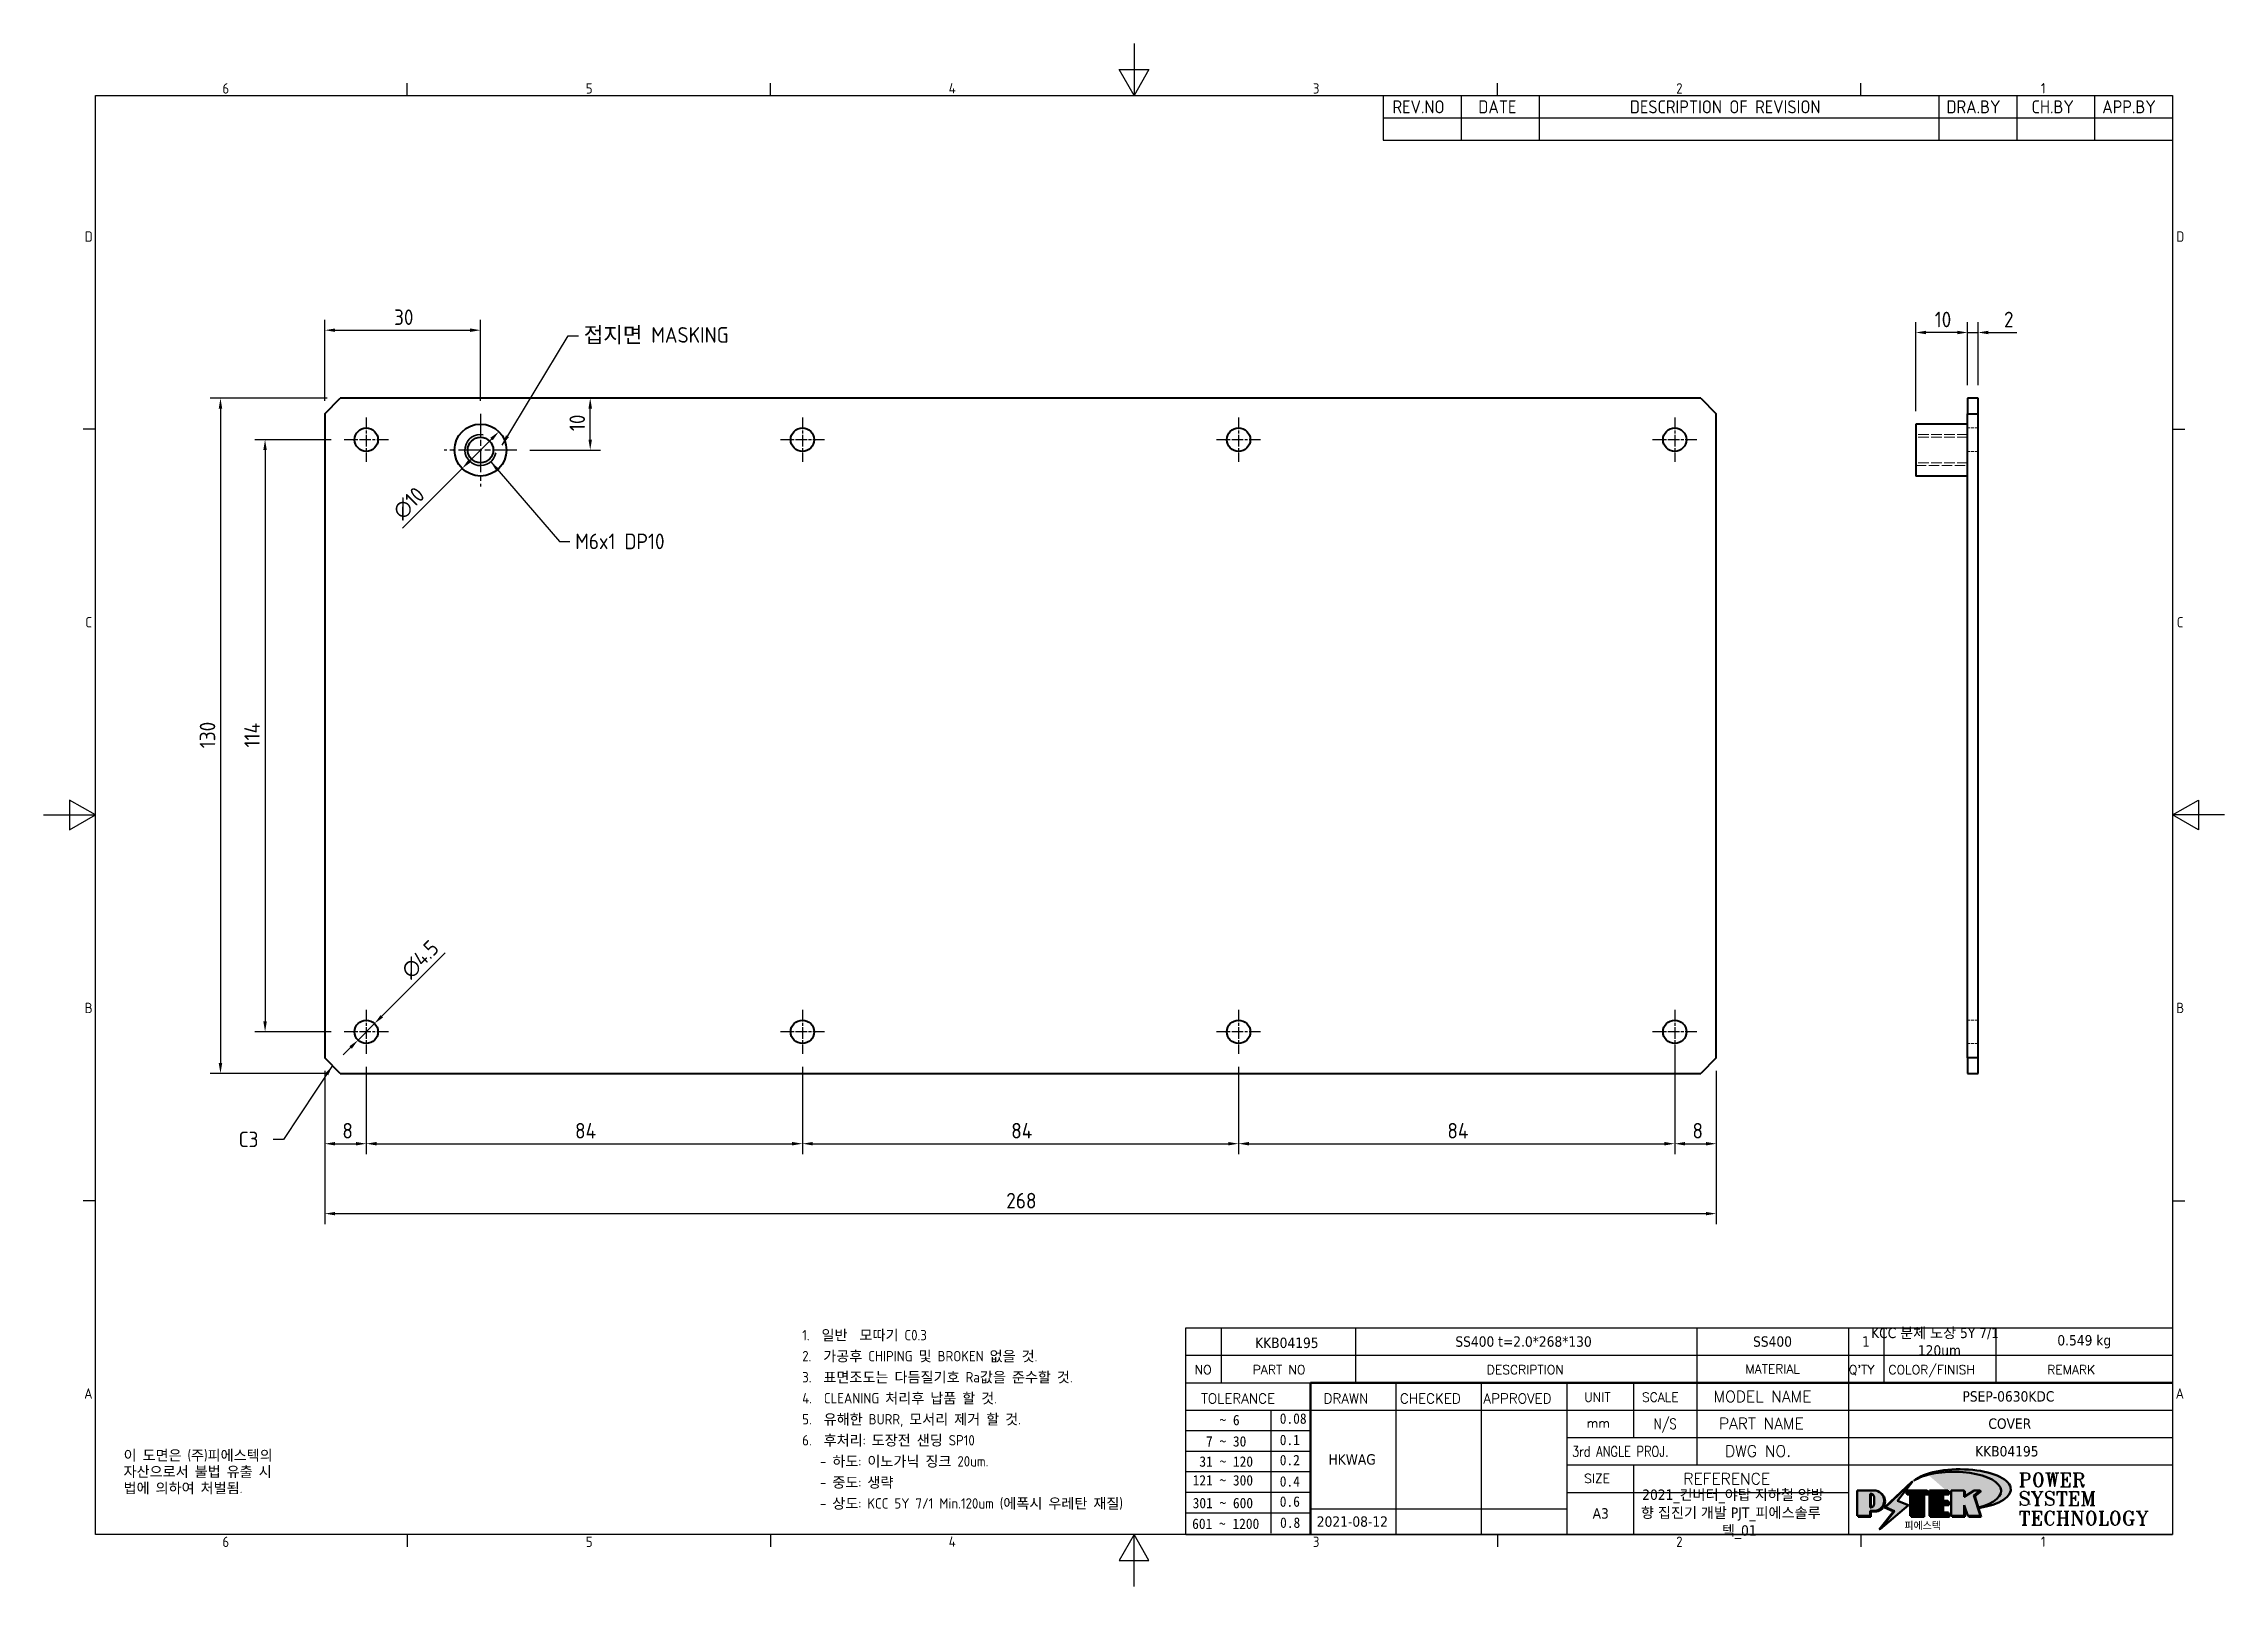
# Model space of a CAD drawing. Header units: millimetres. Extents: x 0 to 420, y 0 to 297.
import ezdxf
from ezdxf.enums import TextEntityAlignment as Align

# ---------------------------------------------------------------- set-up
doc = ezdxf.new("R2010")
doc.units = ezdxf.units.MM
doc.linetypes.add('CHAIN', pattern=[0.35429999999999995, 0.2362, -0.0295, 0.0591, -0.0295])
doc.linetypes.add('DASHED', pattern=[0.2067, 0.1654, -0.0413])
doc.layers.get('0').update_dxf_attribs({"color": 3, "lineweight": 25})
for name, color, linetype, lineweight in [('가려진 것(ISO)', 2, 'DASHED', 18), ('가시적인 것(ISO)', 3, 'Continuous', 40), ('가시적인 좁은 것(ISO)', 3, 'Continuous', 35), ('경계(ISO)', 7, 'Continuous', 25), ('기호(ISO)', 5, 'Continuous', 25), ('제목(ISO)', 5, 'Continuous', 50), ('중심 표식(ISO)', 1, 'Continuous', 25), ('치수(ISO)', 2, 'Continuous', 25), ('해치(ISO)', 7, 'Continuous', 18)]:
    doc.layers.add(name, color=color, linetype=linetype, lineweight=lineweight)
doc.styles.add('HAN_291', font='')
doc.styles.add('HAN_370', font='', dxfattribs={"width": 2})
doc.styles.add('ISO Proportiona M2B', font='isocp.shx')
doc.styles.add('ISO Proportional', font='arial.ttf')
doc.styles.add('RC_284', font='ROMANC.shx')
doc.styles.add('RC_287', font='ROMANC.shx')
doc.styles.add('RC_292', font='ROMANC.shx')
doc.styles.add('ROMANT_294', font='romant.shx')
doc.styles.add('문자 텍스트_PSTEK_POSCO', font='isocp.shx')
doc.styles.add('치수 텍스트_PSTEK_POSCO', font='isocp.shx')
doc.styles.add('텍스트 스타일198', font='tahoma.ttf')
doc.styles.add('텍스트 스타일333', font='ROMANC.shx', dxfattribs={"width": 0.800000011920929})
doc.styles.get('HAN_291').set_extended_font_data('GulimChe')
doc.styles.get('HAN_370').set_extended_font_data('GulimChe')
doc.dimstyles.new('치수_PSTEK_POSCO', dxfattribs={"dimtxt": 3, "dimasz": 2, "dimexe": 2, "dimexo": 2.5, "dimgap": 1, "dimtad": 1, "dimrnd": 1e-08, "dimdsep": 46, "dimtxsty": '치수 텍스트_PSTEK_POSCO', "dimcen": 0.09, "dimdle": 10, "dimclrd": 7, "dimclre": 7, "dimclrt": 2, "dimadec": 1, "dimazin": 2, "dimtfac": 1, "dimtmove": 0, "dimatfit": 3, "dimfxl": 0, "dimtolj": 1, "dimlwd": -1, "dimlwe": -1, "dimarcsym": 0})
doc.dimstyles.new('치수_PSTEK_POSCO$7', dxfattribs={"dimtxt": 3, "dimasz": 2, "dimexe": 2, "dimexo": 2.5, "dimgap": 1, "dimtad": 1, "dimrnd": 1e-08, "dimdsep": 46, "dimtxsty": '치수 텍스트_PSTEK_POSCO', "dimcen": 0.09, "dimdle": 10, "dimclrd": 7, "dimclre": 7, "dimclrt": 2, "dimadec": 1, "dimazin": 2, "dimtfac": 1, "dimtmove": 0, "dimatfit": 3, "dimfxl": 0, "dimtolj": 1, "dimlwd": -1, "dimlwe": -1, "dimarcsym": 0})

msp = doc.modelspace()

# ---------------------------------------------------------------- texts
at = {"layer": '기호(ISO)', "color": 2}
for s, insert, char_height, attachment_point, style in [('REV.NO', (259.7871163682308, 283.5831900503393), 2.5, 7, 'ISO Proportiona M2B'), ('DATE', (276.3142317728366, 283.5831900503393), 2.5, 7, 'ISO Proportiona M2B'), ('DESCRIPTION OF REVISION', (305.5070204333629, 283.5831900503393), 2.5, 7, 'ISO Proportiona M2B'), ('DRA.BY', (366.4757339553204, 283.5831900503393), 2.5, 7, 'ISO Proportiona M2B'), ('CH.BY', (382.8642915086117, 283.5831900503393), 2.5, 7, 'ISO Proportiona M2B'), ('APP.BY', (396.4777339604404, 283.5831900503393), 2.5, 7, 'ISO Proportiona M2B'), ('{C3}', (37.54703231254531, 86.05069949144533), 3.00000011920929, 4, '치수 텍스트_PSTEK_POSCO')]:
    msp.add_mtext(s, dxfattribs=dict(at, insert=insert, char_height=char_height, attachment_point=attachment_point, style=style))
at = {"layer": '기호(ISO)', "color": 2, "insert": (104.022506615481, 240.7633017777205), "char_height": 3.00000011920929, "width": 32.89273023605347, "attachment_point": 4, "style": '치수 텍스트_PSTEK_POSCO'}
msp.add_mtext('{\\fISOCP|b0|i0;\\H3.0000;접지면 MASKING}', dxfattribs=at)
at = {"layer": '기호(ISO)', "color": 2, "insert": (102.3776128858151, 201.174774277073), "char_height": 3.00000011920929, "width": 20.20602006912231, "attachment_point": 4, "line_spacing_factor": 0.5250000357627869, "style": '치수 텍스트_PSTEK_POSCO'}
msp.add_mtext('{M6x1 DP10}', dxfattribs=at)
at = {"layer": '기호(ISO)', "color": 7, "insert": (15.39462540488438, 26.22827243992431), "char_height": 2.000000029802322, "width": 51.24013826054251, "attachment_point": 1, "line_spacing_factor": 0.9442214369773865, "style": '문자 텍스트_PSTEK_POSCO'}
msp.add_mtext('{이 도면은 (주)피에스텍의\\P자산으로서 불법 유출 시 \\P법에 의하여 처벌됨.}', dxfattribs=at)

# ---------------------------------------------------------------- blocks, each defined once
blk = doc.blocks.new('경계 Default Border')
at = {"layer": '경계(ISO)'}
for p, q in [((70, 287.0000076293945), (70, 289.4000053405762)), ((140, 287.0000076293945), (140, 289.4000053405762)), ((280, 287.0000076293945), (280, 289.4000053405762)), ((350, 287.0000076293945), (350, 289.4000053405762)), ((10, 222.7499961853027), (7.599999904632568, 222.7499961853027)), ((410, 222.7499961853027), (412.400016784668, 222.7499961853027)), ((10, 74.25000190734863), (7.599999904632568, 74.25000190734863)), ((410, 74.25000190734863), (412.400016784668, 74.25000190734863)), ((70, 10), (70, 7.599999904632568)), ((140, 10), (140, 7.599999904632568)), ((280, 10), (280, 7.599999904632568)), ((350, 10), (350, 7.599999904632568))]:
    blk.add_line(p, q, dxfattribs=at)
at = {"layer": '경계(ISO)', "flags": 128}
for points in [[(210, 297.0000076293945), (210, 287.0000076293945), (207.1132469177246, 292.0000076293945), (212.8867530822754, 292.0000076293945), (210, 287.0000076293945)], [(10, 10), (10, 287.0000076293945), (410, 287.0000076293945), (410, 10), (10, 10)], [(0, 148.5000038146973), (10, 148.5000038146973), (5, 151.3867473602295), (5, 145.6132507324219), (10, 148.5000038146973)], [(420, 148.5000038146973), (410, 148.5000038146973), (415, 151.3867473602295), (415, 145.6132507324219), (410, 148.5000038146973)], [(210, 0), (210, 10), (207.1132469177246, 5), (212.8867530822754, 5), (210, 10)]]:
    blk.add_lwpolyline(points, dxfattribs=at)
at = {"layer": '경계(ISO)', "color": 2, "char_height": 2.000000029802322, "attachment_point": 7, "style": '문자 텍스트_PSTEK_POSCO'}
for s, insert in [('6', (34.42969299337596, 287.3809296778403)), ('5', (104.429692993376, 287.3809296778403)), ('4', (174.3156467487881, 287.4)), ('3', (244.4456930345745, 287.3809296778403)), ('2', (314.418492964537, 287.3809296778403)), ('1', (384.6573774223157, 287.4)), ('D', (7.918846742126641, 258.8559296629392)), ('D', (410.718846771929, 258.8559296629392)), ('C', (8.029692978474793, 184.6059296629392)), ('C', (410.8296930082771, 184.6059296629392)), ('B', (7.918846742126641, 110.3559296629392)), ('B', (410.718846771929, 110.3559296629392)), ('A', (7.809600509898342, 36.12023240455892)), ('A', (410.6096005397006, 36.12023240455892)), ('6', (34.42969299337596, 7.580929648038)), ('5', (104.429692993376, 7.580929648038)), ('4', (174.3156467487881, 7.599999970197677)), ('3', (244.4456930345745, 7.580929648038)), ('2', (314.418492964537, 7.580929648038)), ('1', (384.6573774223157, 7.599999970197677))]:
    blk.add_mtext(s, dxfattribs=dict(at, insert=insert))
blk = doc.blocks.new('제목 블록 PSTEK')
for color, points in [(252, [(317.2195697678507, 17.0593801673321), (322.0326348870767, 21.62682475217465), (322.2781991042243, 21.94392121864296), (317.0471853425802, 16.97985676345368), (318.7512090904202, 16.1899260703855), (316.0018030350395, 12.71868385740789), (316.3356552234328, 13.00206718743325), (318.9235935156908, 16.2694494742633)]), (5, [(321.6183518841322, 17.4193704504104), (319.5281351041078, 18.24969419629727), (322.4505835294948, 22.02344462252142), (317.2195697678507, 17.0593801673321), (318.9235935156908, 16.2694494742633), (316.1741874603099, 12.79820726128571)]), (1, [(324.4839107253602, 19.60711530335299), (325.2419748254881, 19.60711530335299), (325.2419748254881, 20.25857663940324), (321.2266040451076, 20.25857663940324), (321.2266040451076, 19.60711530335299), (321.9846681452406, 19.60711530335299), (321.9846681452406, 15.3430047401139), (324.4839107253602, 15.3430047401139)]), (252, [(321.9846681452406, 19.60711530335299), (321.4042753185749, 19.60711530335299), (321.4042753185749, 19.45905590879572), (321.9846681452406, 19.45905590879572)]), (252, [(324.6615819988275, 19.45905590879572), (325.4196460989604, 19.45905590879572), (325.4196460989604, 20.11051724484596), (325.2419748254881, 20.11051724484596), (325.2419748254881, 19.60711530335299), (324.4839107253602, 19.60711530335299), (324.4839107253602, 15.3430047401139), (322.1623394187076, 15.3430047401139), (322.1623394187076, 15.19494534555726), (324.6615819988275, 15.19494534555726)]), (1, [(329.2277337269622, 20.25857663940324), (325.65654113025, 20.25857663940324), (325.65654113025, 15.3430047401139), (329.3580259941756, 15.3430047401139), (329.3580259941756, 15.9944660761648), (328.1137701654877, 15.9944660761648), (328.1137701654877, 17.56360607323003), (329.2277337269622, 17.56360607323003), (329.2277337269622, 18.25543873810179), (328.1137701654877, 18.25543873810179), (328.1137701654877, 19.60711530335299), (329.2277337269622, 19.60711530335299)]), (252, [(328.2914414389548, 19.45905590879572), (329.4054050004294, 19.45905590879572), (329.4054050004294, 20.11051724484596), (329.2277337269622, 20.11051724484596), (329.2277337269622, 19.60711530335299), (328.1137701654877, 19.60711530335299), (328.1137701654877, 18.25543873810179), (328.2914414389548, 18.25543873810179)]), (252, [(328.2914414389548, 17.41554667867274), (329.4054050004294, 17.41554667867274), (329.4054050004294, 18.10737934354514), (329.2277337269622, 18.10737934354514), (329.2277337269622, 17.56360607323003), (328.1137701654877, 17.56360607323003), (328.1137701654877, 15.9944660761648), (328.2914414389548, 15.9944660761648)]), (1, [(332.3312149849806, 20.25857663940324), (329.8592894925411, 20.25857663940324), (329.8592894925411, 15.3430047401139), (332.3312149849806, 15.3430047401139), (332.3312149849806, 17.4318630164523), (333.0701931098801, 15.3430047401139), (335.4855464857051, 15.3430047401139), (334.2514536401189, 19.30614745124769), (335.4379594596742, 20.25857663940324), (334.3071782107978, 20.25857663940324), (332.3312149849806, 18.99741471888304)]), (252, [(332.5088862584528, 16.92964231796647), (332.3312149849806, 17.43186301645164), (332.3312149849806, 15.3430047401139), (330.0369607660135, 15.3430047401139), (330.0369607660135, 15.19494534555726), (332.5088862584528, 15.19494534555726)]), (252, [(332.5088862584528, 20.1105172448466), (332.3312149849806, 20.1105172448466), (332.3312149849806, 18.99741471888368), (332.5088862584528, 19.11081371413894)]), (252, [(335.6156307331414, 20.11051724484596), (335.2535118015555, 20.11051724484596), (334.2514536401189, 19.30614745124769), (335.4855464857051, 15.3430047401139), (333.1954852176545, 15.3430047401139), (333.2478643833523, 15.19494534555726), (335.6632177591723, 15.19494534555726), (334.4291249135862, 19.15808805669106)]), (252, [(329.5356972676428, 15.8464066816075), (329.3580259941756, 15.8464066816075), (329.3580259941756, 15.3430047401139), (325.8342124037171, 15.3430047401139), (325.8342124037171, 15.19494534555726), (329.5356972676428, 15.19494534555726)])]:
    blk.add_hatch(color=color).paths.add_polyline_path(points)
h = blk.add_hatch(color=1)
edge = h.paths.add_edge_path(flags=0)
edge.add_line((314.2242174273352, 19.60711530335299), (314.2242174273352, 17.00126995915134))
edge.add_line((314.2242174273352, 17.00126995915134), (314.3485873187598, 17.00126995915134))
edge.add_arc((314.3485873187598, 17.6527312952023), 0.6514613360509371, 270, 360)
edge.add_line((315.0000486548106, 17.6527312952023), (315.0000486548106, 18.95565396730211))
edge.add_arc((314.3485873187598, 18.95565396730212), 0.6514613360508712, 0, 90)
edge.add_line((314.3485873187598, 19.60711530335299), (314.2242174273352, 19.60711530335299))
edge = h.paths.add_edge_path()
edge.add_arc((314.9847713324306, 18.28938669179658), 1.969189947606664, 269.9999999999959, 450)
edge.add_line((314.9847713324306, 20.25857663940318), (311.7664314776902, 20.25857663940324))
edge.add_line((311.7664314776902, 20.25857663940324), (311.7664314776902, 15.3430047401139))
edge.add_line((311.7664314776902, 15.3430047401139), (314.2242174273352, 15.3430047401139))
edge.add_line((314.2242174273352, 15.3430047401139), (314.2242174273352, 16.32019674418991))
edge.add_line((314.2242174273352, 16.32019674418991), (314.9847713324307, 16.32019674418991))
h = blk.add_hatch(color=252)
edge = h.paths.add_edge_path()
edge.add_arc((314.9847713324309, 18.28938669179657), 1.969189947606666, 270, 406.8278729790604)
edge.add_arc((315.1624426058984, 18.1413272972396), 1.969189947606962, -90, 53.560984836317004, ccw=False)
edge.add_line((315.1624426058984, 16.17213734963263), (314.4018887008024, 16.17213734963263))
edge.add_line((314.4018887008024, 16.17213734963263), (314.4018887008024, 15.19494534555726))
edge.add_line((314.4018887008024, 15.19494534555726), (311.9441027511573, 15.19494534555726))
edge.add_line((311.9441027511573, 15.19494534555726), (311.9441027511573, 15.3430047401139))
edge.add_line((311.9441027511573, 15.3430047401139), (314.2242174273352, 15.3430047401139))
edge.add_line((314.2242174273352, 15.3430047401139), (314.2242174273352, 16.32019674418991))
edge.add_line((314.2242174273352, 16.32019674418991), (314.9847713324309, 16.32019674418991))
h = blk.add_hatch(color=252)
edge = h.paths.add_edge_path()
edge.add_line((314.4018887008024, 19.45905590879572), (314.5262585922315, 19.45905590879572))
edge.add_arc((314.5262585922314, 18.80759457274939), 0.6514613360463194, 60.4189348879147, 90.00000000000318, ccw=False)
edge.add_arc((314.3485873187602, 18.95565396730057), 0.6514613360524251, 39.96992292766206, 90.00000000009999)
edge.add_line((314.3485873187591, 19.60711530335307), (314.2242174273352, 19.60711530335298))
edge.add_line((314.2242174273352, 19.60711530335299), (314.2242174273352, 17.00126995915134))
edge.add_line((314.2242174273352, 17.00126995915134), (314.3485873187591, 17.00126995915134))
edge.add_arc((314.3485873187568, 17.652731295233), 0.6514613360816299, 270.0000000002, 274.6930825552478)
edge.add_line((314.4018887008024, 17.0034541317032), (314.4018887008024, 19.45905590879572))
at = {"layer": '해치(ISO)', "true_color": 0x27d1fc}
h = blk.add_hatch(color=140, dxfattribs=at)
edge = h.paths.add_edge_path()
edge.add_ellipse((330.3660919371412, 20.15576403068321), major_axis=(9.100907360794343, 0), ratio=0.4069904968023172, start_angle=301.3098473703837, end_angle=507.7436900681698)
edge.add_ellipse((331.5340919371412, 20.4634168429492), major_axis=(-9.82350664112931, 0), ratio=0.3942600559756514, start_angle=111.51207141178469, end_angle=334.47025347086895, ccw=False)
edge.add_line((335.1363447531188, 16.8601935978785), (335.0955236905705, 16.99119398620872))
at = {"color": 180}
for p, q in [((182.475792979055, 11.79100474011392), (182.4757929790549, 51.56524660363496)), ((182.4757929790549, 51.56524660363496), (372.4757929537551, 51.56524660363496)), ((189.2651435055721, 51.56524660363496), (189.2651435055722, 41.00524660363494)), ((215.2152739891528, 41.00524660363494), (215.2152739891528, 51.56524660363496)), ((280.8758854511282, 51.56524660363496), (280.8758854511282, 41.00524660363494)), ((310.0881549537552, 51.56524660363496), (310.0881549537553, 41.00524660363494)), ((316.9044520275131, 51.56524660363496), (316.9044520275127, 41.00524660363494)), ((338.4566026226726, 51.56524660363496), (338.4566026226727, 41.00524660363494)), ((372.4757929537551, 51.56524660363496), (372.4757929537551, 11.79100474011389)), ((182.475792979055, 46.2852466036349), (372.4757929537551, 46.28524660363492)), ((182.475792979055, 41.00524660363493), (206.451475290024, 41.00524660363493)), ((222.9401812389276, 11.79100474011392), (222.9401812389276, 41.00524660363494)), ((239.4288871878316, 11.79100474011392), (239.4288871878316, 41.00524660363494)), ((255.9175931367356, 11.79100474011392), (255.9175931367356, 41.00524660363494)), ((268.6918866058747, 41.00524660363494), (268.6918866058747, 30.44524660363498)), ((280.8758854511282, 41.00524660363494), (280.8758854511282, 25.16524660363502)), ((310.088154953755, 41.00524660363494), (310.088154953755, 11.79100474011392)), ((182.475792979055, 35.72524660363497), (206.451475290024, 35.72524660363497)), ((198.8621818849491, 12.02524660363491), (198.8621818849491, 35.72524660363497)), ((206.451475290024, 35.72524660363497), (372.4757929537551, 35.72524660363497)), ((182.475792979055, 31.77524660363492), (206.451475290024, 31.77524660363492)), ((255.917593136736, 30.44524660363498), (372.4757929537552, 30.44524660363501)), ((182.475792979055, 27.82524660363487), (206.451475290024, 27.82524660363487)), ((182.475792979055, 23.87524660363505), (206.451475290024, 23.87524660363505)), ((255.9175931367359, 25.16524660363502), (372.4757929537552, 25.165246603635)), ((268.6918866058744, 25.16524660363502), (268.6918866058744, 11.79100474011392)), ((182.475792979055, 19.92524660363478), (206.451475290024, 19.92524660363478)), ((255.9175931367359, 19.88524660363481), (310.0881549537553, 19.88524660363481)), ((182.475792979055, 15.97524660363496), (206.451475290024, 15.97524660363496)), ((206.451475290024, 16.74100474011396), (255.9175931367359, 16.74100474011396)), ((182.475792979055, 11.79100474011392), (372.4757929537551, 11.79100474011389))]:
    blk.add_line(p, q, dxfattribs=at)
at = {"color": 7, "lineweight": 50}
for p, q in [((206.4514752900237, 11.79100474011392), (206.4514752900237, 41.00524660363494)), ((206.451475290024, 41.00524660363494), (372.4757929537551, 41.00524660363496))]:
    blk.add_line(p, q, dxfattribs=at)
at = {"color": 7}
for p, q in [((322.2781991042243, 21.94392121864296), (317.0471853425802, 16.97985676345368)), ((322.4505835294948, 22.02344462252142), (317.2195697678507, 17.0593801673321)), ((317.2195697678507, 17.0593801673321), (322.0326348870767, 21.62682475217465)), ((319.5281351041078, 18.24969419629727), (322.4505835294948, 22.02344462252142)), ((322.0326348870767, 21.62682475217465), (322.2781991042243, 21.94392121864296)), ((311.7664314776902, 20.25900474011391), (311.7664314776902, 15.34300474011391)), ((314.9847713324309, 20.25857663940324), (311.7664314776902, 20.25857663940324)), ((314.9847713324309, 20.25857663940324), (311.7664314776902, 20.25857663940324)), ((311.7664314776902, 20.25857663940324), (311.7664314776902, 15.3430047401139)), ((314.2242174273352, 17.00126995915134), (314.2242174273352, 19.60711530335299)), ((314.2242174273352, 19.60711530335299), (314.3485873187591, 19.60711530335299)), ((314.3485873187591, 19.60711530335299), (314.2242174273352, 19.60711530335299)), ((314.2242174273352, 19.60711530335299), (314.2242174273352, 17.00126995915134)), ((314.2242174273352, 17.00126995915134), (314.2242174273352, 19.60711530335299)), ((314.2242174273352, 19.60711530335299), (314.3485873187591, 19.60711530335299)), ((314.3485873187591, 17.00126995915134), (314.2242174273352, 17.00126995915134)), ((314.2242174273352, 17.00126995915134), (314.3485873187591, 17.00126995915134)), ((314.3485873187591, 17.00126995915134), (314.2242174273352, 17.00126995915134)), ((314.4018887008024, 19.45905590879572), (314.5262585922314, 19.45905590879572)), ((314.4018887008024, 17.0034541317032), (314.4018887008024, 19.45905590879572)), ((315.0000486548106, 18.95565396730275), (315.0000486548106, 17.65273129520161)), ((315.0000486548106, 18.95565396730275), (315.0000486548106, 17.65273129520161)), ((316.1741874603099, 12.79820726128571), (321.6183518841322, 17.4193704504104)), ((317.0471853425802, 16.97985676345368), (318.7512090904202, 16.1899260703855)), ((318.9235935156908, 16.2694494742633), (317.2195697678507, 17.0593801673321)), ((317.2195697678507, 17.0593801673321), (318.9235935156908, 16.2694494742633)), ((321.6183518841322, 17.4193704504104), (319.5281351041078, 18.24969419629727)), ((325.2419748254881, 20.25857663940324), (321.2266040451076, 20.25857663940324)), ((321.2266040451076, 20.25857663940324), (321.2266040451076, 19.60711530335299)), ((325.2419748254881, 20.25857663940324), (321.2266040451076, 20.25857663940324)), ((321.2266040451076, 20.25857663940324), (321.2266040451076, 19.60711530335299)), ((321.2266040451076, 19.60711530335299), (321.9846681452406, 19.60711530335299)), ((321.2266040451076, 19.60711530335299), (321.9846681452406, 19.60711530335299)), ((321.4042753185749, 19.60711530335299), (321.4042753185749, 19.45905590879572)), ((321.9846681452406, 19.60711530335299), (321.4042753185749, 19.60711530335299)), ((321.4042753185749, 19.45905590879572), (321.9846681452406, 19.45905590879572)), ((321.9846681452406, 19.60711530335299), (321.9846681452406, 15.3430047401139)), ((321.9846681452406, 19.45905590879572), (321.9846681452406, 19.60711530335299)), ((321.9846681452406, 19.60711530335299), (321.9846681452406, 15.3430047401139)), ((324.4839107253602, 19.60711530335299), (325.2419748254881, 19.60711530335299)), ((324.4839107253602, 15.3430047401139), (324.4839107253602, 19.60711530335299)), ((325.2419748254881, 19.60711530335299), (324.4839107253602, 19.60711530335299)), ((324.4839107253602, 19.60711530335299), (324.4839107253602, 15.3430047401139)), ((324.4839107253602, 19.60711530335299), (325.2419748254881, 19.60711530335299)), ((324.4839107253602, 15.3430047401139), (324.4839107253602, 19.60711530335299)), ((324.6615819988275, 19.45905590879572), (325.4196460989604, 19.45905590879572)), ((324.6615819988275, 15.19494534555726), (324.6615819988275, 19.45905590879572)), ((325.2419748254881, 19.60711530335299), (325.2419748254881, 20.25857663940324)), ((325.2419748254881, 19.60711530335299), (325.2419748254881, 20.25857663940324)), ((325.4196460989604, 20.11051724484596), (325.2419748254881, 20.11051724484596)), ((325.2419748254881, 20.11051724484596), (325.2419748254881, 19.60711530335299)), ((325.4196460989604, 19.45905590879572), (325.4196460989604, 20.11051724484596)), ((329.2277337269622, 20.25857663940324), (325.65654113025, 20.25857663940324)), ((325.65654113025, 20.25857663940324), (325.65654113025, 15.3430047401139)), ((325.65654113025, 20.25857663940324), (325.65654113025, 15.3430047401139)), ((329.2277337269622, 20.25857663940324), (325.65654113025, 20.25857663940324)), ((328.1137701654877, 18.25543873810179), (328.1137701654877, 19.60711530335299)), ((328.1137701654877, 19.60711530335299), (329.2277337269622, 19.60711530335299)), ((329.2277337269622, 19.60711530335299), (328.1137701654877, 19.60711530335299)), ((328.1137701654877, 19.60711530335299), (328.1137701654877, 18.25543873810179)), ((328.1137701654877, 18.25543873810179), (328.1137701654877, 19.60711530335299)), ((328.1137701654877, 19.60711530335299), (329.2277337269622, 19.60711530335299)), ((329.2277337269622, 18.25543873810179), (328.1137701654877, 18.25543873810179)), ((328.1137701654877, 18.25543873810179), (328.2914414389548, 18.25543873810179)), ((329.2277337269622, 18.25543873810179), (328.1137701654877, 18.25543873810179)), ((328.1137701654877, 17.56360607323003), (329.2277337269622, 17.56360607323003)), ((328.1137701654877, 15.9944660761648), (328.1137701654877, 17.56360607323003)), ((329.2277337269622, 17.56360607323003), (328.1137701654877, 17.56360607323003)), ((328.1137701654877, 17.56360607323003), (328.1137701654877, 15.9944660761648)), ((328.1137701654877, 17.56360607323003), (329.2277337269622, 17.56360607323003)), ((328.1137701654877, 15.9944660761648), (328.1137701654877, 17.56360607323003)), ((328.2914414389548, 18.25543873810179), (328.2914414389548, 19.45905590879572)), ((328.2914414389548, 19.45905590879572), (329.4054050004294, 19.45905590879572)), ((328.2914414389548, 15.9944660761648), (328.2914414389548, 17.41554667867274)), ((328.2914414389548, 17.41554667867274), (329.4054050004294, 17.41554667867274)), ((329.2277337269622, 19.60711530335299), (329.2277337269622, 20.25857663940324)), ((329.2277337269622, 19.60711530335299), (329.2277337269622, 20.25857663940324)), ((329.4054050004294, 20.11051724484596), (329.2277337269622, 20.11051724484596)), ((329.2277337269622, 20.11051724484596), (329.2277337269622, 19.60711530335299)), ((329.2277337269622, 17.56360607323003), (329.2277337269622, 18.25543873810179)), ((329.2277337269622, 17.56360607323003), (329.2277337269622, 18.25543873810179)), ((329.4054050004294, 18.10737934354514), (329.2277337269622, 18.10737934354514)), ((329.2277337269622, 18.10737934354514), (329.2277337269622, 17.56360607323003)), ((329.4054050004294, 19.45905590879572), (329.4054050004294, 20.11051724484596)), ((329.4054050004294, 17.41554667867274), (329.4054050004294, 18.10737934354514)), ((332.3312149849806, 20.25857663940324), (329.8592894925411, 20.25857663940324)), ((329.8592894925411, 20.25857663940324), (329.8592894925411, 15.3430047401139)), ((329.8592894925411, 20.25857663940324), (329.8592894925411, 15.3430047401139)), ((332.3312149849806, 20.25857663940324), (329.8592894925411, 20.25857663940324)), ((334.3071782107978, 20.25857663940324), (332.3312149849806, 18.99741471888304)), ((332.3312149849806, 18.99741471888304), (332.3312149849806, 20.25857663940324)), ((334.3071782107978, 20.25857663940324), (332.3312149849806, 18.99741471888304)), ((332.3312149849806, 18.99741471888304), (332.3312149849806, 20.25857663940324)), ((332.5088862584528, 20.1105172448466), (332.3312149849806, 20.1105172448466)), ((332.3312149849806, 20.1105172448466), (332.3312149849806, 18.99741471888368)), ((332.3312149849806, 18.99741471888368), (332.5088862584528, 19.11081371413894)), ((332.3312149849806, 17.4318630164523), (333.0701931098801, 15.3430047401139)), ((332.3312149849806, 15.3430047401139), (332.3312149849806, 17.4318630164523)), ((332.5088862584528, 16.92964231796647), (332.3312149849806, 17.43186301645164)), ((332.3312149849806, 17.43186301645164), (332.3312149849806, 15.3430047401139)), ((332.3312149849806, 17.4318630164523), (333.0701931098801, 15.3430047401139)), ((332.3312149849806, 15.3430047401139), (332.3312149849806, 17.4318630164523)), ((332.5088862584528, 19.11081371413894), (332.5088862584528, 20.1105172448466)), ((332.5088862584528, 15.19494534555726), (332.5088862584528, 16.92964231796647)), ((334.2514536401189, 19.30614745124769), (335.4379594596742, 20.25857663940324)), ((334.2514536401189, 19.30614745124769), (335.4379594596742, 20.25857663940324)), ((335.2535118015555, 20.11051724484596), (334.2514536401189, 19.30614745124769)), ((335.4855464857051, 15.3430047401139), (334.2514536401189, 19.30614745124769)), ((334.2514536401189, 19.30614745124769), (335.4855464857051, 15.3430047401139)), ((335.4855464857051, 15.3430047401139), (334.2514536401189, 19.30614745124769)), ((335.4379594596742, 20.25857663940324), (334.3071782107978, 20.25857663940324)), ((335.4379594596742, 20.25857663940324), (334.3071782107978, 20.25857663940324)), ((334.4291249135862, 19.15808805669104), (335.6156307331414, 20.11051724484596)), ((335.6632177591723, 15.19494534555726), (334.4291249135862, 19.15808805669104)), ((335.6156307331414, 20.11051724484596), (335.2535118015555, 20.11051724484596)), ((345.0447381189468, 17.50375595811051), (344.9867755289346, 17.689895936919)), ((311.7664314776902, 15.3430047401139), (314.2242174273352, 15.3430047401139)), ((311.7664314776902, 15.3430047401139), (314.2242174273352, 15.3430047401139)), ((314.2242174273352, 15.3430047401139), (311.9441027511573, 15.3430047401139)), ((311.9441027511573, 15.3430047401139), (311.9441027511573, 15.19494534555726)), ((311.9441027511573, 15.19494534555726), (314.4018887008024, 15.19494534555726)), ((314.2242174273352, 16.32019674418991), (314.9847713324309, 16.32019674418991)), ((314.2242174273352, 15.3430047401139), (314.2242174273352, 16.32019674418991)), ((314.9847713324309, 16.32019674418991), (314.2242174273352, 16.32019674418991)), ((314.2242174273352, 16.32019674418991), (314.2242174273352, 15.3430047401139)), ((314.2242174273352, 16.32019674418991), (314.9847713324309, 16.32019674418991)), ((314.2242174273352, 15.3430047401139), (314.2242174273352, 16.32019674418991)), ((314.4018887008024, 16.17213734963263), (315.162442605898, 16.17213734963263)), ((314.4018887008024, 15.19494534555726), (314.4018887008024, 16.17213734963263)), ((318.7512090904202, 16.1899260703855), (316.0018030350395, 12.71868385740789)), ((316.0018030350395, 12.71868385740789), (316.3356552234328, 13.00206718743325)), ((318.9235935156908, 16.2694494742633), (316.1741874603099, 12.79820726128571)), ((316.3356552234328, 13.00206718743325), (318.9235935156908, 16.2694494742633)), ((321.9846681452406, 15.3430047401139), (324.4839107253602, 15.3430047401139)), ((321.9846681452406, 15.3430047401139), (324.4839107253602, 15.3430047401139)), ((324.4839107253602, 15.3430047401139), (322.1623394187076, 15.3430047401139)), ((322.1623394187076, 15.3430047401139), (322.1623394187076, 15.19494534555726)), ((322.1623394187076, 15.19494534555726), (324.6615819988275, 15.19494534555726)), ((325.65654113025, 15.3430047401139), (329.3580259941756, 15.3430047401139)), ((325.65654113025, 15.3430047401139), (329.3580259941756, 15.3430047401139)), ((329.3580259941756, 15.3430047401139), (325.8342124037171, 15.3430047401139)), ((325.8342124037171, 15.3430047401139), (325.8342124037171, 15.19494534555726)), ((325.8342124037171, 15.19494534555726), (329.5356972676428, 15.19494534555726)), ((329.3580259941756, 15.9944660761648), (328.1137701654877, 15.9944660761648)), ((328.1137701654877, 15.9944660761648), (328.2914414389548, 15.9944660761648)), ((329.3580259941756, 15.9944660761648), (328.1137701654877, 15.9944660761648)), ((329.3580259941756, 15.3430047401139), (329.3580259941756, 15.9944660761648)), ((329.3580259941756, 15.3430047401139), (329.3580259941756, 15.9944660761648)), ((329.5356972676428, 15.8464066816075), (329.3580259941756, 15.8464066816075)), ((329.3580259941756, 15.8464066816075), (329.3580259941756, 15.3430047401139)), ((329.5356972676428, 15.19494534555726), (329.5356972676428, 15.8464066816075)), ((329.8592894925411, 15.3430047401139), (332.3312149849806, 15.3430047401139)), ((329.8592894925411, 15.3430047401139), (332.3312149849806, 15.3430047401139)), ((332.3312149849806, 15.3430047401139), (330.0369607660135, 15.3430047401139)), ((330.0369607660135, 15.3430047401139), (330.0369607660135, 15.19494534555726)), ((330.0369607660135, 15.19494534555726), (332.5088862584528, 15.19494534555726)), ((333.0701931098801, 15.3430047401139), (335.4855464857051, 15.3430047401139)), ((333.0701931098801, 15.3430047401139), (335.4855464857051, 15.3430047401139)), ((335.4855464857051, 15.3430047401139), (333.1954852176545, 15.3430047401139)), ((333.1954852176545, 15.3430047401139), (333.2478643833523, 15.19494534555726)), ((333.2478643833523, 15.19494534555726), (335.6632177591723, 15.19494534555726))]:
    blk.add_line(p, q, dxfattribs=at)
at = {"color": 5}
for p, q in [((322.4505835294948, 22.02344462252142), (317.2195697678507, 17.0593801673321)), ((319.5281351041078, 18.24969419629727), (322.4505835294948, 22.02344462252142)), ((316.1741874603099, 12.79820726128571), (321.6183518841322, 17.4193704504104)), ((317.2195697678507, 17.0593801673321), (318.9235935156908, 16.2694494742633)), ((321.6183518841322, 17.4193704504104), (319.5281351041078, 18.24969419629727)), ((318.9235935156908, 16.2694494742633), (316.1741874603099, 12.79820726128571))]:
    blk.add_line(p, q, dxfattribs=at)
at = {"color": 1}
for p, q in [((314.9847713324309, 20.25857663940324), (311.7664314776902, 20.25857663940324)), ((311.7664314776902, 20.25857663940324), (311.7664314776902, 15.3430047401139)), ((314.2242174273352, 17.00126995915134), (314.2242174273352, 19.60711530335299)), ((314.2242174273352, 19.60711530335299), (314.3485873187591, 19.60711530335299)), ((314.3485873187591, 17.00126995915134), (314.2242174273352, 17.00126995915134)), ((315.0000486548106, 18.95565396730275), (315.0000486548106, 17.65273129520161)), ((325.2419748254881, 20.25857663940324), (321.2266040451076, 20.25857663940324)), ((321.2266040451076, 20.25857663940324), (321.2266040451076, 19.60711530335299)), ((321.2266040451076, 19.60711530335299), (321.9846681452406, 19.60711530335299)), ((321.9846681452406, 19.60711530335299), (321.9846681452406, 15.3430047401139)), ((324.4839107253602, 19.60711530335299), (325.2419748254881, 19.60711530335299)), ((324.4839107253602, 15.3430047401139), (324.4839107253602, 19.60711530335299)), ((325.2419748254881, 19.60711530335299), (325.2419748254881, 20.25857663940324)), ((329.2277337269622, 20.25857663940324), (325.65654113025, 20.25857663940324)), ((325.65654113025, 20.25857663940324), (325.65654113025, 15.3430047401139)), ((328.1137701654877, 18.25543873810179), (328.1137701654877, 19.60711530335299)), ((328.1137701654877, 19.60711530335299), (329.2277337269622, 19.60711530335299)), ((329.2277337269622, 18.25543873810179), (328.1137701654877, 18.25543873810179)), ((328.1137701654877, 17.56360607323003), (329.2277337269622, 17.56360607323003)), ((328.1137701654877, 15.9944660761648), (328.1137701654877, 17.56360607323003)), ((329.2277337269622, 19.60711530335299), (329.2277337269622, 20.25857663940324)), ((329.2277337269622, 17.56360607323003), (329.2277337269622, 18.25543873810179)), ((332.3312149849806, 20.25857663940324), (329.8592894925411, 20.25857663940324)), ((329.8592894925411, 20.25857663940324), (329.8592894925411, 15.3430047401139)), ((334.3071782107978, 20.25857663940324), (332.3312149849806, 18.99741471888304)), ((332.3312149849806, 18.99741471888304), (332.3312149849806, 20.25857663940324)), ((332.3312149849806, 17.4318630164523), (333.0701931098801, 15.3430047401139)), ((332.3312149849806, 15.3430047401139), (332.3312149849806, 17.4318630164523)), ((334.2514536401189, 19.30614745124769), (335.4379594596742, 20.25857663940324)), ((335.4855464857051, 15.3430047401139), (334.2514536401189, 19.30614745124769)), ((335.4379594596742, 20.25857663940324), (334.3071782107978, 20.25857663940324)), ((311.7664314776902, 15.3430047401139), (314.2242174273352, 15.3430047401139)), ((314.2242174273352, 16.32019674418991), (314.9847713324309, 16.32019674418991)), ((314.2242174273352, 15.3430047401139), (314.2242174273352, 16.32019674418991)), ((321.9846681452406, 15.3430047401139), (324.4839107253602, 15.3430047401139)), ((325.65654113025, 15.3430047401139), (329.3580259941756, 15.3430047401139)), ((329.3580259941756, 15.9944660761648), (328.1137701654877, 15.9944660761648)), ((329.3580259941756, 15.3430047401139), (329.3580259941756, 15.9944660761648)), ((329.8592894925411, 15.3430047401139), (332.3312149849806, 15.3430047401139)), ((333.0701931098801, 15.3430047401139), (335.4855464857051, 15.3430047401139))]:
    blk.add_line(p, q, dxfattribs=at)
at = {"color": 7}
for centre, radius, start, end in [((314.3485873187598, 18.95565396730211), 0.6514613360508712, 0, 90), ((314.3485873187602, 18.95565396730057), 0.6514613360524251, 39.96992292766117, 90), ((314.3485873187598, 18.95565396730212), 0.6514613360508712, 0, 90), ((314.3485873187597, 17.65273129520228), 0.6514613360509381, 270, 0), ((314.3485873187598, 17.6527312952023), 0.6514613360509381, 270, 0), ((314.3485873187568, 17.652731295233), 0.6514613360816299, 270, 274.6930825552478), ((314.5262585922314, 18.80759457274939), 0.6514613360463193, 60.41893488791137, 90), ((314.9847713324309, 18.28938669179658), 1.969189947606665, 270, 90), ((314.9847713324309, 18.28938669179658), 1.969189947606665, 270, 90), ((314.9847713324307, 18.2893866917965), 1.969189947606594, 270, 46.82787297909833), ((315.1624426058984, 18.1413272972396), 1.969189947606961, 270, 53.56098483636067)]:
    blk.add_arc(centre, radius, start, end, dxfattribs=at)
at = {"color": 1}
for centre, radius, start, end in [((314.3485873187598, 18.95565396730211), 0.6514613360508712, 0, 90), ((314.3485873187598, 17.6527312952023), 0.6514613360509381, 270, 0), ((314.9847713324309, 18.28938669179657), 1.969189947606665, 270, 90)]:
    blk.add_arc(centre, radius, start, end, dxfattribs=at)
at = {"layer": '제목(ISO)', "lineweight": 18}
blk.add_line((182.475792979055, 35.72500474011393), (182.475792979055, 11.79100474011392), dxfattribs=at)
at = {"layer": '제목(ISO)'}
for p, q in [((322.2781991042243, 21.94392121864296), (317.0471853425802, 16.97985676345368)), ((322.4505835294948, 22.02344462252142), (317.2195697678507, 17.0593801673321)), ((317.2195697678507, 17.0593801673321), (322.0326348870767, 21.62682475217465)), ((319.5281351041078, 18.24969419629727), (322.4505835294948, 22.02344462252142)), ((322.0326348870767, 21.62682475217465), (322.2781991042243, 21.94392121864296)), ((314.9847713324306, 20.25857663940324), (311.7664314776902, 20.25857663940324)), ((311.7664314776902, 20.25857663940324), (311.7664314776902, 15.3430047401139)), ((314.2242174273352, 17.00126995915134), (314.2242174273352, 19.60711530335299)), ((314.2242174273352, 19.60711530335299), (314.3485873187598, 19.60711530335299)), ((314.3485873187591, 19.60711530335299), (314.2242174273352, 19.60711530335299)), ((314.2242174273352, 19.60711530335299), (314.2242174273352, 17.00126995915134)), ((314.3485873187598, 17.00126995915134), (314.2242174273352, 17.00126995915134)), ((314.2242174273352, 17.00126995915134), (314.3485873187591, 17.00126995915134)), ((314.4018887008024, 19.45905590879572), (314.5262585922314, 19.45905590879572)), ((314.4018887008024, 17.0034541317032), (314.4018887008024, 19.45905590879572)), ((315.0000486548106, 18.95565396730211), (315.0000486548106, 17.6527312952023)), ((316.1741874603099, 12.79820726128571), (321.6183518841322, 17.4193704504104)), ((317.0471853425802, 16.97985676345368), (318.7512090904202, 16.1899260703855)), ((317.2195697678507, 17.0593801673321), (318.9235935156908, 16.2694494742633)), ((318.9235935156908, 16.2694494742633), (317.2195697678507, 17.0593801673321)), ((321.6183518841322, 17.4193704504104), (319.5281351041078, 18.24969419629727)), ((325.2419748254881, 20.25857663940324), (321.2266040451076, 20.25857663940324)), ((321.2266040451076, 20.25857663940324), (321.2266040451076, 19.60711530335299)), ((321.2266040451076, 19.60711530335299), (321.9846681452406, 19.60711530335299)), ((321.9846681452406, 19.60711530335299), (321.4042753185749, 19.60711530335299)), ((321.4042753185749, 19.60711530335299), (321.4042753185749, 19.45905590879572)), ((321.4042753185749, 19.45905590879572), (321.9846681452406, 19.45905590879572)), ((321.9846681452406, 19.60711530335299), (321.9846681452406, 15.3430047401139)), ((321.9846681452406, 19.45905590879572), (321.9846681452406, 19.60711530335299)), ((324.4839107253602, 19.60711530335299), (325.2419748254881, 19.60711530335299)), ((324.4839107253602, 15.3430047401139), (324.4839107253602, 19.60711530335299)), ((325.2419748254881, 19.60711530335299), (324.4839107253602, 19.60711530335299)), ((324.4839107253602, 19.60711530335299), (324.4839107253602, 15.3430047401139)), ((324.6615819988275, 19.45905590879572), (325.4196460989604, 19.45905590879572)), ((324.6615819988275, 15.19494534555726), (324.6615819988275, 19.45905590879572)), ((325.2419748254881, 19.60711530335299), (325.2419748254881, 20.25857663940324)), ((325.4196460989604, 20.11051724484596), (325.2419748254881, 20.11051724484596)), ((325.2419748254881, 20.11051724484596), (325.2419748254881, 19.60711530335299)), ((325.4196460989604, 19.45905590879572), (325.4196460989604, 20.11051724484596)), ((329.2277337269622, 20.25857663940324), (325.65654113025, 20.25857663940324)), ((325.65654113025, 20.25857663940324), (325.65654113025, 15.3430047401139)), ((328.1137701654877, 18.25543873810179), (328.1137701654877, 19.60711530335299)), ((328.1137701654877, 19.60711530335299), (329.2277337269622, 19.60711530335299)), ((329.2277337269622, 19.60711530335299), (328.1137701654877, 19.60711530335299)), ((328.1137701654877, 19.60711530335299), (328.1137701654877, 18.25543873810179)), ((329.2277337269622, 18.25543873810179), (328.1137701654877, 18.25543873810179)), ((328.1137701654877, 18.25543873810179), (328.2914414389548, 18.25543873810179)), ((328.1137701654877, 15.9944660761648), (328.1137701654877, 17.56360607323003)), ((328.1137701654877, 17.56360607323003), (329.2277337269622, 17.56360607323003)), ((329.2277337269622, 17.56360607323003), (328.1137701654877, 17.56360607323003)), ((328.1137701654877, 17.56360607323003), (328.1137701654877, 15.9944660761648)), ((328.2914414389548, 19.45905590879572), (329.4054050004294, 19.45905590879572)), ((328.2914414389548, 18.25543873810179), (328.2914414389548, 19.45905590879572)), ((328.2914414389548, 17.41554667867274), (329.4054050004294, 17.41554667867274)), ((328.2914414389548, 15.9944660761648), (328.2914414389548, 17.41554667867274)), ((329.2277337269622, 19.60711530335299), (329.2277337269622, 20.25857663940324)), ((329.4054050004294, 20.11051724484596), (329.2277337269622, 20.11051724484596)), ((329.2277337269622, 20.11051724484596), (329.2277337269622, 19.60711530335299)), ((329.2277337269622, 17.56360607323003), (329.2277337269622, 18.25543873810179)), ((329.4054050004294, 18.10737934354514), (329.2277337269622, 18.10737934354514)), ((329.2277337269622, 18.10737934354514), (329.2277337269622, 17.56360607323003)), ((329.4054050004294, 19.45905590879572), (329.4054050004294, 20.11051724484596)), ((329.4054050004294, 17.41554667867274), (329.4054050004294, 18.10737934354514)), ((332.3312149849806, 20.25857663940324), (329.8592894925411, 20.25857663940324)), ((329.8592894925411, 20.25857663940324), (329.8592894925411, 15.3430047401139)), ((334.3071782107978, 20.25857663940324), (332.3312149849806, 18.99741471888304)), ((332.3312149849806, 18.99741471888304), (332.3312149849806, 20.25857663940324)), ((332.5088862584528, 20.1105172448466), (332.3312149849806, 20.1105172448466)), ((332.3312149849806, 20.1105172448466), (332.3312149849806, 18.99741471888368)), ((332.3312149849806, 18.99741471888368), (332.5088862584528, 19.11081371413894)), ((332.3312149849806, 15.3430047401139), (332.3312149849806, 17.4318630164523)), ((332.3312149849806, 17.4318630164523), (333.0701931098801, 15.3430047401139)), ((332.5088862584528, 16.92964231796647), (332.3312149849806, 17.43186301645164)), ((332.3312149849806, 17.43186301645164), (332.3312149849806, 15.3430047401139)), ((332.5088862584528, 19.11081371413894), (332.5088862584528, 20.1105172448466)), ((332.5088862584528, 15.19494534555726), (332.5088862584528, 16.92964231796647)), ((334.2514536401189, 19.30614745124769), (335.4379594596742, 20.25857663940324)), ((335.2535118015555, 20.11051724484596), (334.2514536401189, 19.30614745124769)), ((335.4855464857051, 15.3430047401139), (334.2514536401189, 19.30614745124769)), ((334.2514536401189, 19.30614745124769), (335.4855464857051, 15.3430047401139)), ((335.4379594596742, 20.25857663940324), (334.3071782107978, 20.25857663940324)), ((334.4291249135862, 19.15808805669106), (335.6156307331414, 20.11051724484596)), ((335.6632177591723, 15.19494534555726), (334.4291249135862, 19.15808805669106)), ((335.6156307331414, 20.11051724484596), (335.2535118015555, 20.11051724484596)), ((311.7664314776902, 15.3430047401139), (314.2242174273352, 15.3430047401139)), ((314.2242174273352, 15.3430047401139), (311.9441027511573, 15.3430047401139)), ((311.9441027511573, 15.3430047401139), (311.9441027511573, 15.19494534555726)), ((311.9441027511573, 15.19494534555726), (314.4018887008024, 15.19494534555726)), ((314.2242174273352, 15.3430047401139), (314.2242174273352, 16.32019674418991)), ((314.2242174273352, 16.32019674418991), (314.9847713324307, 16.32019674418991)), ((314.9847713324309, 16.32019674418991), (314.2242174273352, 16.32019674418991)), ((314.2242174273352, 16.32019674418991), (314.2242174273352, 15.3430047401139)), ((314.4018887008024, 15.19494534555726), (314.4018887008024, 16.17213734963263)), ((314.4018887008024, 16.17213734963263), (315.1624426058984, 16.17213734963263)), ((318.7512090904202, 16.1899260703855), (316.0018030350395, 12.71868385740789)), ((316.0018030350395, 12.71868385740789), (316.3356552234328, 13.00206718743325)), ((318.9235935156908, 16.2694494742633), (316.1741874603099, 12.79820726128571)), ((316.3356552234328, 13.00206718743325), (318.9235935156908, 16.2694494742633)), ((321.9846681452406, 15.3430047401139), (324.4839107253602, 15.3430047401139)), ((324.4839107253602, 15.3430047401139), (322.1623394187076, 15.3430047401139)), ((322.1623394187076, 15.3430047401139), (322.1623394187076, 15.19494534555726)), ((322.1623394187076, 15.19494534555726), (324.6615819988275, 15.19494534555726)), ((325.65654113025, 15.3430047401139), (329.3580259941756, 15.3430047401139)), ((329.3580259941756, 15.3430047401139), (325.8342124037171, 15.3430047401139)), ((325.8342124037171, 15.3430047401139), (325.8342124037171, 15.19494534555726)), ((325.8342124037171, 15.19494534555726), (329.5356972676428, 15.19494534555726)), ((329.3580259941756, 15.9944660761648), (328.1137701654877, 15.9944660761648)), ((328.1137701654877, 15.9944660761648), (328.2914414389548, 15.9944660761648)), ((329.3580259941756, 15.3430047401139), (329.3580259941756, 15.9944660761648)), ((329.5356972676428, 15.8464066816075), (329.3580259941756, 15.8464066816075)), ((329.3580259941756, 15.8464066816075), (329.3580259941756, 15.3430047401139)), ((329.5356972676428, 15.19494534555726), (329.5356972676428, 15.8464066816075)), ((329.8592894925411, 15.3430047401139), (332.3312149849806, 15.3430047401139)), ((332.3312149849806, 15.3430047401139), (330.0369607660135, 15.3430047401139)), ((330.0369607660135, 15.3430047401139), (330.0369607660135, 15.19494534555726)), ((330.0369607660135, 15.19494534555726), (332.5088862584528, 15.19494534555726)), ((333.0701931098801, 15.3430047401139), (335.4855464857051, 15.3430047401139)), ((335.4855464857051, 15.3430047401139), (333.1954852176545, 15.3430047401139)), ((333.1954852176545, 15.3430047401139), (333.2478643833523, 15.19494534555726)), ((333.2478643833523, 15.19494534555726), (335.6632177591723, 15.19494534555726))]:
    blk.add_line(p, q, dxfattribs=at)
at = {"layer": '제목(ISO)', "color": 4}
blk.add_line((335.1363447531188, 16.8601935978785), (335.0955236905705, 16.99119398620872), dxfattribs=at)
at = {"layer": '제목(ISO)'}
for centre, radius, start, end in [((314.3485873187598, 18.95565396730212), 0.6514613360508712, 0, 90), ((314.3485873187602, 18.95565396730057), 0.6514613360524251, 39.96992292766117, 90), ((314.3485873187598, 17.6527312952023), 0.6514613360509371, 270, 0), ((314.3485873187568, 17.652731295233), 0.6514613360816299, 270, 274.6930825552478), ((314.5262585922314, 18.80759457274939), 0.6514613360463193, 60.41893488791137, 90), ((314.9847713324306, 18.28938669179658), 1.969189947606664, 46.82787297909431, 90), ((314.9847713324307, 18.2893866917965), 1.969189947606594, 270, 46.82787297909833), ((314.9847713324309, 18.28938669179657), 1.969189947606666, 270, 46.8278729790603), ((315.1624426058984, 18.1413272972396), 1.969189947606962, 270, 53.56098483631701)]:
    blk.add_arc(centre, radius, start, end, dxfattribs=at)
at = {"layer": '제목(ISO)', "color": 4}
for centre, major_axis, ratio, start_param, end_param in [((331.5340919371412, 20.4634168429492), (9.82350664112931, 0), 0.3942600559756514, 5.087845455444478, 8.97919982663645), ((330.3660919371412, 20.15576403068321), (9.100907360794343, 0), 0.4069904968023172, 5.258848905294775, 8.861799147915196)]:
    blk.add_ellipse(centre, major_axis=major_axis, ratio=ratio, start_param=start_param, end_param=end_param, dxfattribs=at)
at = {"color": 2}
for s, height, style, p in [('NO', 1.742399930953979, 'RC_284', (184.135398793432, 42.62317362549192)), ('PART NO', 1.742399930953979, 'RC_284', (195.3359407378685, 42.62317362549192)), ('DESCRIPTION', 1.742399930953979, 'RC_284', (240.4025565652523, 42.62317362549192)), ("Q'TY", 1.742399930953979, 'RC_284', (310.1440786515383, 42.62317362549192)), ('COLOR/FINISH', 1.742399930953979, 'RC_284', (317.7725341324144, 42.62317362549192)), ('REMARK', 1.742399930953979, 'RC_284', (348.346649953877, 42.62317362549192)), (' TOLERANCE', 1.899999976158142, 'RC_287', (184.0872874387979, 37.00893196870329)), ('DRAWN', 1.899999976158142, 'RC_287', (208.9766620976279, 37.00893196870329)), ('CHECKED', 1.899999976158142, 'RC_287', (223.6856844514997, 37.00893196870329)), ('APPROVED', 1.899999976158142, 'RC_287', (239.7795453577791, 37.00893196870329)), ('UNIT', 1.742399930953979, 'RC_284', (259.1652673287452, 37.34317362549218)), ('SCALE', 1.742399930953979, 'RC_284', (270.2934779252897, 37.34317362549218)), ('MODEL NAME', 2.178000062704086, 'RC_292', (284.096330289083, 37.25462520371384)), ('    ~ 6', 2.000000029802322, 'HAN_291', (183.7721304966814, 32.8176515608431)), ('0.08', 2.000000029802322, 'HAN_291', (200.5467345600617, 33.09873600004101)), ('PART NAME', 2.178000062704086, 'RC_292', (285.1416959765849, 32.03045329421792)), ('  7 ~ 30', 2.000000029802322, 'HAN_291', (183.7721304966814, 28.70538114822415)), ('0.1', 2.000000029802322, 'HAN_291', (200.5467345600617, 28.98646558742206)), ('mm', 1.742399930953979, 'RC_284', (259.6505418159997, 32.3543089683787)), (' 31 ~ 120', 2.000000029802322, 'HAN_291', (183.7721304966814, 24.82628181916237)), ('0.2', 2.000000029802322, 'HAN_291', (200.5467345600617, 25.10736625836028)), (' DWG NO.', 2.178000062704086, 'RC_292', (284.8124284083233, 26.75045329421772)), ('121 ~ 300', 2.000000029802322, 'HAN_291', (183.7721304966814, 21.21401206133254)), ('0.4', 2.000000029802322, 'HAN_291', (200.5467345600617, 20.99509650053045)), ('SIZE', 1.742399930953979, 'RC_284', (259.1652673287452, 21.69497768947366)), ('REFERENCE', 2.178000062704086, 'RC_292', (278.2741065029841, 21.43214925458022)), ('301 ~ 600', 2.000000029802322, 'HAN_291', (183.7721304966814, 16.83491273227077)), ('0.6', 2.000000029802322, 'HAN_291', (200.5467345600617, 17.11599717146868)), ('601 ~ 1200', 2.000000029802322, 'HAN_291', (183.6802025156883, 12.84759660881125)), ('0.8', 2.000000029802322, 'HAN_291', (200.6097246063884, 13.05732192299702))]:
    blk.add_text(s, height=height, dxfattribs=dict(at, style=style)).set_placement(p)
at = {"color": 2, "style": 'RC_284'}
blk.add_text('MATERIAL', height=1.742399930953979, dxfattribs=at).set_placement((295.4820202024417, 43.64524660363492), align=Align.MIDDLE_CENTER)
at = {"color": 7, "style": '텍스트 스타일333', "width": 0.7999999523162842}
blk.add_text('N/S', height=2.000000029802322, dxfattribs=at).set_placement((274.7838860285014, 33.08524660363496), align=Align.MIDDLE_CENTER)
at = {"color": 2, "style": '텍스트 스타일333', "width": 0.7999999523162842}
blk.add_text('3rd ANGLE PROJ.', height=2.000000029802322, dxfattribs=at).set_placement((256.8430306642954, 26.76148381654429))
at = {"color": 7, "style": 'ROMANT_294'}
for s, p in [('POWER', (342.82727231297, 20.97115304607566)), ('SYSTEM', (342.82727231297, 17.3284636719184)), ('TECHNOLOGY', (342.82727231297, 13.57194088644453))]:
    blk.add_text(s, height=2.700000107288361, dxfattribs=at).set_placement(p)
at = {"color": 7, "insert": (320.8519732224835, 14.21236326823155), "char_height": 1.400000005960464, "attachment_point": 1, "line_spacing_factor": 0.3319999873638153, "style": 'HAN_370'}
blk.add_mtext('\\fHY견고딕|b0|i0;\\H1.4000;피에스텍', dxfattribs=at)
at = {"layer": '제목(ISO)', "color": 7, "style": '텍스트 스타일198'}
for tag, p in [('4._COLOR_001', (314.437215400216, 49.5882790299826)), ('질량\\P3;_001', (350.3046145979153, 48.1643332325385)), ('부품_번호_001', (195.8064908440141, 47.68071419841495)), ('설명_001', (234.362717666372, 47.92245856837096)), ('재질_001', (291.700959055687, 47.92591818687281)), ("3._Q'TY_001", (312.7051684940307, 47.92188863680521)), ('4._COLOR_002', (323.4400974706327, 46.21330697586907)), ('1._MODEL_NAME_001', (332.0304049806628, 37.36524659519486)), ('제목_001', (337.0238793324635, 32.12134217035067)), ('설계자_001', (209.9396160013646, 25.23446884679021)), ('부품_번호_001', (334.465731097246, 26.80591818687283)), ('시트_크기_001', (260.807090429518, 14.83812566343425)), ('프로젝트_002', (270.1186185478456, 14.97568842208535)), ('프로젝트_001', (270.3601965365016, 18.43951439740151)), ('작성_날짜_001', (207.6770236384131, 13.26600473167383)), ('프로젝트_003', (285.7003846858696, 11.5491460676562))]:
    blk.add_attdef(tag, p, '', height=2.000000029802322, dxfattribs=at)
for tag, p in [('점검자', (231.1845342133799, 26.23312567187446)), ('엔지니어링_승인자', (247.673240162284, 26.23312567187446)), ('점검_날짜', (231.1845342133799, 14.26600474011394)), ('엔지니어링_승인_날짜', (247.6732401622839, 14.26600474011394))]:
    blk.add_attdef(tag, text='', height=2.000000029802322, dxfattribs=at).set_placement(p, align=Align.MIDDLE_CENTER)
blk = doc.blocks.new('*D21')
at = {"layer": 'Defpoints', "color": 0, "transparency": 16777216}
for p in [(57.8905150532253, 220.7564944010996), (42.65058418278991, 106.7564944010996), (57.89051505322532, 106.7564944010996)]:
    blk.add_point(p, dxfattribs=at)
at = {"layer": '치수(ISO)', "color": 7, "transparency": 16777216}
for p, q in [((55.3905150532253, 220.7564944010996), (40.65058418278994, 220.7564944010996)), ((42.65058418278994, 218.7564944010996), (42.65058418278991, 108.7564944010996)), ((55.39051505322532, 106.7564944010996), (40.65058418278991, 106.7564944010996))]:
    blk.add_line(p, q, dxfattribs=at)
for points in [[(42.31725084945661, 218.7564944010996), (42.98391751612328, 218.7564944010996), (42.65058418278994, 220.7564944010996)], [(42.31725084945658, 108.7564944010996), (42.98391751612325, 108.7564944010996), (42.65058418278991, 106.7564944010996)]]:
    blk.add_solid(points, dxfattribs=at)
at = {"layer": '치수(ISO)', "color": 2, "transparency": 16777216, "insert": (40.1505841827899, 161.5064944010996), "char_height": 3, "attachment_point": 4, "rotation": 90, "style": '치수 텍스트_PSTEK_POSCO'}
blk.add_mtext('\\A1;114', dxfattribs=at)
blk = doc.blocks.new('*D22')
at = {"layer": 'Defpoints', "color": 0, "transparency": 16777216}
for p in [(57.1405150532253, 228.7564944010997), (34.0606572976723, 98.75649440109962), (57.14051505322534, 98.75649440109962)]:
    blk.add_point(p, dxfattribs=at)
at = {"layer": '치수(ISO)', "color": 7, "transparency": 16777216}
for p, q in [((54.6405150532253, 228.7564944010997), (32.06065729767233, 228.7564944010997)), ((34.06065729767233, 226.7564944010997), (34.0606572976723, 100.7564944010996)), ((54.64051505322534, 98.75649440109962), (32.0606572976723, 98.75649440109962))]:
    blk.add_line(p, q, dxfattribs=at)
for points in [[(33.72732396433899, 226.7564944010997), (34.39399063100566, 226.7564944010997), (34.06065729767233, 228.7564944010997)], [(33.72732396433896, 100.7564944010996), (34.39399063100564, 100.7564944010996), (34.0606572976723, 98.75649440109962)]]:
    blk.add_solid(points, dxfattribs=at)
at = {"layer": '치수(ISO)', "color": 2, "transparency": 16777216, "insert": (31.56065729767229, 161.3553132987375), "char_height": 3, "attachment_point": 4, "rotation": 90, "style": '치수 텍스트_PSTEK_POSCO'}
blk.add_mtext('\\A1;130', dxfattribs=at)
blk = doc.blocks.new('*D23')
at = {"layer": 'Defpoints', "color": 0, "transparency": 16777216}
for p in [(54.14051505322531, 101.7564944010996), (62.14051505322531, 102.5064944010996), (62.14051505322531, 85.21917564291653)]:
    blk.add_point(p, dxfattribs=at)
at = {"layer": '치수(ISO)', "color": 7, "transparency": 16777216}
for p, q in [((54.14051505322531, 99.25649440109964), (54.14051505322531, 83.21917564291653)), ((62.14051505322531, 100.0064944010996), (62.14051505322531, 83.21917564291653)), ((56.14051505322531, 85.21917564291653), (60.14051505322531, 85.21917564291653))]:
    blk.add_line(p, q, dxfattribs=at)
for points in [[(56.14051505322531, 85.55250897624985), (56.14051505322531, 84.8858423095832), (54.14051505322531, 85.21917564291653)], [(60.14051505322531, 85.55250897624985), (60.14051505322531, 84.8858423095832), (62.14051505322531, 85.21917564291653)]]:
    blk.add_solid(points, dxfattribs=at)
at = {"layer": '치수(ISO)', "color": 2, "transparency": 16777216, "insert": (57.53051505322531, 87.71917564291653), "char_height": 3, "attachment_point": 4, "style": '치수 텍스트_PSTEK_POSCO'}
blk.add_mtext('\\A1;8', dxfattribs=at)
blk = doc.blocks.new('*D24')
at = {"layer": 'Defpoints', "color": 0, "transparency": 16777216}
for p in [(62.14051505322531, 102.5064944010996), (146.1405150532253, 102.5064944010996), (146.1405150532253, 85.21917564291653)]:
    blk.add_point(p, dxfattribs=at)
at = {"layer": '치수(ISO)', "color": 7, "transparency": 16777216}
for p, q in [((62.14051505322531, 100.0064944010996), (62.14051505322531, 83.21917564291653)), ((146.1405150532253, 100.0064944010996), (146.1405150532253, 83.21917564291653)), ((64.14051505322531, 85.21917564291653), (144.1405150532253, 85.21917564291653))]:
    blk.add_line(p, q, dxfattribs=at)
for points in [[(64.14051505322531, 85.55250897624985), (64.14051505322531, 84.8858423095832), (62.14051505322531, 85.21917564291653)], [(144.1405150532253, 85.55250897624985), (144.1405150532253, 84.8858423095832), (146.1405150532253, 85.21917564291653)]]:
    blk.add_solid(points, dxfattribs=at)
at = {"layer": '치수(ISO)', "color": 2, "transparency": 16777216, "insert": (102.3505150532253, 87.71917564291653), "char_height": 3, "attachment_point": 4, "style": '치수 텍스트_PSTEK_POSCO'}
blk.add_mtext('\\A1;84', dxfattribs=at)
blk = doc.blocks.new('*D25')
at = {"layer": 'Defpoints', "color": 0, "transparency": 16777216}
for p in [(146.1405150532253, 102.5064944010996), (230.1405150532253, 102.5064944010996), (230.1405150532253, 85.21917564291653)]:
    blk.add_point(p, dxfattribs=at)
at = {"layer": '치수(ISO)', "color": 7, "transparency": 16777216}
for p, q in [((146.1405150532253, 100.0064944010996), (146.1405150532253, 83.21917564291653)), ((230.1405150532253, 100.0064944010996), (230.1405150532253, 83.21917564291653)), ((148.1405150532253, 85.21917564291653), (228.1405150532253, 85.21917564291653))]:
    blk.add_line(p, q, dxfattribs=at)
for points in [[(148.1405150532253, 85.55250897624985), (148.1405150532253, 84.8858423095832), (146.1405150532253, 85.21917564291653)], [(228.1405150532253, 85.55250897624985), (228.1405150532253, 84.8858423095832), (230.1405150532253, 85.21917564291653)]]:
    blk.add_solid(points, dxfattribs=at)
at = {"layer": '치수(ISO)', "color": 2, "transparency": 16777216, "insert": (186.3505150532254, 87.71917564291653), "char_height": 3, "attachment_point": 4, "style": '치수 텍스트_PSTEK_POSCO'}
blk.add_mtext('\\A1;84', dxfattribs=at)
blk = doc.blocks.new('*D26')
at = {"layer": 'Defpoints', "color": 0, "transparency": 16777216}
for p in [(314.1405150532253, 106.7564944010996), (230.1405150532253, 102.5064944010996), (314.1405150532253, 85.21917564291653)]:
    blk.add_point(p, dxfattribs=at)
at = {"layer": '치수(ISO)', "color": 7, "transparency": 16777216}
for p, q in [((314.1405150532253, 104.2564944010996), (314.1405150532253, 83.21917564291653)), ((230.1405150532253, 100.0064944010996), (230.1405150532253, 83.21917564291653)), ((232.1405150532253, 85.21917564291653), (312.1405150532253, 85.21917564291653))]:
    blk.add_line(p, q, dxfattribs=at)
for points in [[(232.1405150532253, 85.55250897624985), (232.1405150532253, 84.8858423095832), (230.1405150532253, 85.21917564291653)], [(312.1405150532253, 85.55250897624985), (312.1405150532253, 84.8858423095832), (314.1405150532253, 85.21917564291653)]]:
    blk.add_solid(points, dxfattribs=at)
at = {"layer": '치수(ISO)', "color": 2, "transparency": 16777216, "insert": (270.3505150532254, 87.71917564291653), "char_height": 3, "attachment_point": 4, "style": '치수 텍스트_PSTEK_POSCO'}
blk.add_mtext('\\A1;84', dxfattribs=at)
blk = doc.blocks.new('*D27')
at = {"layer": 'Defpoints', "color": 0, "transparency": 16777216}
for p in [(314.1405150532253, 106.7564944010996), (322.1405150532253, 101.7564944010996), (322.1405150532253, 85.21917564291653)]:
    blk.add_point(p, dxfattribs=at)
at = {"layer": '치수(ISO)', "color": 7, "transparency": 16777216}
for p, q in [((314.1405150532253, 104.2564944010996), (314.1405150532253, 83.21917564291653)), ((322.1405150532253, 99.25649440109962), (322.1405150532253, 83.21917564291653)), ((316.1405150532253, 85.21917564291653), (320.1405150532253, 85.21917564291653))]:
    blk.add_line(p, q, dxfattribs=at)
for points in [[(316.1405150532253, 85.55250897624985), (316.1405150532253, 84.8858423095832), (314.1405150532253, 85.21917564291653)], [(320.1405150532253, 85.55250897624985), (320.1405150532253, 84.8858423095832), (322.1405150532253, 85.21917564291653)]]:
    blk.add_solid(points, dxfattribs=at)
at = {"layer": '치수(ISO)', "color": 2, "transparency": 16777216, "insert": (317.5505150532252, 87.71917564291653), "char_height": 3, "attachment_point": 4, "style": '치수 텍스트_PSTEK_POSCO'}
blk.add_mtext('\\A1;8', dxfattribs=at)
blk = doc.blocks.new('*D28')
at = {"layer": 'Defpoints', "color": 0, "transparency": 16777216}
for p in [(84.1405150532253, 241.8325041946382), (54.14051505322529, 225.7564944010997), (84.1405150532253, 225.7564944010996)]:
    blk.add_point(p, dxfattribs=at)
at = {"layer": '치수(ISO)', "color": 7, "transparency": 16777216}
for p, q in [((54.14051505322529, 228.2564944010997), (54.14051505322529, 243.8325041946382)), ((84.1405150532253, 228.2564944010996), (84.1405150532253, 243.8325041946382)), ((56.14051505322529, 241.8325041946382), (82.1405150532253, 241.8325041946382))]:
    blk.add_line(p, q, dxfattribs=at)
for points in [[(56.14051505322529, 242.1658375279715), (56.14051505322529, 241.4991708613048), (54.14051505322529, 241.8325041946382)], [(82.1405150532253, 242.1658375279715), (82.1405150532253, 241.4991708613048), (84.1405150532253, 241.8325041946382)]]:
    blk.add_solid(points, dxfattribs=at)
at = {"layer": '치수(ISO)', "color": 2, "transparency": 16777216, "insert": (67.4893339508631, 244.3325041946382), "char_height": 3, "attachment_point": 4, "style": '치수 텍스트_PSTEK_POSCO'}
blk.add_mtext('\\A1;30', dxfattribs=at)
blk = doc.blocks.new('*D29')
at = {"layer": 'Defpoints', "color": 0, "transparency": 16777216}
for p in [(105.2718803188745, 228.7564944010997), (105.2718803188746, 228.7564944010997), (91.14051505322529, 218.7564944010996)]:
    blk.add_point(p, dxfattribs=at)
at = {"layer": '치수(ISO)', "color": 7, "transparency": 16777216}
for p, q in [((105.2718803188745, 220.7564944010996), (105.2718803188746, 226.7564944010997)), ((93.64051505322529, 218.7564944010996), (107.2718803188745, 218.7564944010996))]:
    blk.add_line(p, q, dxfattribs=at)
for points in [[(104.9385469855412, 226.7564944010997), (105.6052136522079, 226.7564944010997), (105.2718803188746, 228.7564944010997)], [(104.9385469855412, 220.7564944010996), (105.6052136522079, 220.7564944010996), (105.2718803188745, 218.7564944010996)]]:
    blk.add_solid(points, dxfattribs=at)
at = {"layer": '치수(ISO)', "color": 2, "transparency": 16777216, "insert": (102.7718803188745, 222.4053132987374), "char_height": 3, "attachment_point": 4, "rotation": 90, "style": '치수 텍스트_PSTEK_POSCO'}
blk.add_mtext('\\A1;10', dxfattribs=at)
blk = doc.blocks.new('*D30')
at = {"layer": 'Defpoints', "color": 0, "transparency": 16777216}
for p in [(87.67604895915855, 222.2920283070318), (80.60498114729212, 215.2209604951675)]:
    blk.add_point(p, dxfattribs=at)
at = {"layer": '치수(ISO)', "color": 7, "transparency": 16777216}
for p, q in [((86.26183539678524, 220.877814744659), (82.01919470966541, 216.6351740575404)), ((80.60498114729212, 215.2209604951675), (69.13328108684544, 203.7492604347244))]:
    blk.add_line(p, q, dxfattribs=at)
for points in [[(86.02613313638977, 221.1135170050545), (86.49753765718071, 220.6421124842634), (87.67604895915855, 222.2920283070318)], [(81.78349244926996, 216.8708763179359), (82.25489697006091, 216.3994717971449), (80.60498114729212, 215.2209604951675)]]:
    blk.add_solid(points, dxfattribs=at)
at = {"layer": '치수(ISO)', "color": 2, "transparency": 16777216, "insert": (68.072620915066, 206.2241341688774), "char_height": 3, "attachment_point": 4, "rotation": 44.99999999999129, "style": '치수 텍스트_PSTEK_POSCO'}
blk.add_mtext('\\A1;∅10', dxfattribs=at)
blk = doc.blocks.new('*D31')
at = {"layer": 'Defpoints', "color": 0, "transparency": 16777216}
for p in [(60.54952479555534, 105.1655041434302), (63.73150531089532, 108.3474846587692)]:
    blk.add_point(p, dxfattribs=at)
at = {"layer": '치수(ISO)', "color": 7, "transparency": 16777216}
for p, q in [((65.14571887326863, 109.7616982211421), (77.33657341550051, 121.9525527633702)), ((60.54952479555534, 105.1655041434302), (63.73150531089532, 108.3474846587692)), ((59.13531123318204, 103.7512905810573), (57.72109767080872, 102.3370770186844))]:
    blk.add_line(p, q, dxfattribs=at)
for points in [[(64.91001661287315, 109.9974004815376), (65.3814211336641, 109.5259959607465), (63.73150531089532, 108.3474846587692)], [(58.89960897278655, 103.9869928414528), (59.37101349357751, 103.5155883206617), (60.54952479555534, 105.1655041434302)]]:
    blk.add_solid(points, dxfattribs=at)
at = {"layer": '치수(ISO)', "color": 2, "transparency": 16777216, "insert": (69.6826628911598, 117.834176144964), "char_height": 3, "attachment_point": 4, "rotation": 44.999999999991296, "style": '치수 텍스트_PSTEK_POSCO'}
blk.add_mtext('\\A1;∅4.5', dxfattribs=at)
blk = doc.blocks.new('*D32')
at = {"layer": 'Defpoints', "color": 0, "transparency": 16777216}
for p in [(54.14051505322531, 101.7564944010996), (322.1405150532253, 101.7564944010996), (322.1405150532253, 71.75649440109962)]:
    blk.add_point(p, dxfattribs=at)
at = {"layer": '치수(ISO)', "color": 7, "transparency": 16777216}
for p, q in [((54.14051505322531, 99.25649440109964), (54.14051505322531, 69.75649440109962)), ((322.1405150532253, 99.25649440109962), (322.1405150532253, 69.75649440109962)), ((56.14051505322531, 71.75649440109962), (320.1405150532253, 71.75649440109962))]:
    blk.add_line(p, q, dxfattribs=at)
for points in [[(56.14051505322531, 72.08982773443294), (56.14051505322531, 71.42316106776629), (54.14051505322531, 71.75649440109962)], [(320.1405150532253, 72.08982773443294), (320.1405150532253, 71.42316106776629), (322.1405150532253, 71.75649440109962)]]:
    blk.add_solid(points, dxfattribs=at)
at = {"layer": '치수(ISO)', "color": 2, "transparency": 16777216, "insert": (185.4024245020442, 74.25678967669016), "char_height": 3, "attachment_point": 4, "style": '치수 텍스트_PSTEK_POSCO'}
blk.add_mtext('\\A1;268', dxfattribs=at)
blk = doc.blocks.new('*D33')
at = {"layer": 'Defpoints', "color": 0, "transparency": 16777216}
for p in [(360.5553555723759, 241.3892481876842), (370.5553555724456, 228.7564944010996), (360.5553555723759, 223.7564944010996)]:
    blk.add_point(p, dxfattribs=at)
at = {"layer": '치수(ISO)', "color": 7, "transparency": 16777216}
for p, q in [((360.5553555723759, 226.2564944010996), (360.5553555723759, 243.3892481876842)), ((368.5553555724456, 241.3892481876842), (362.5553555723759, 241.3892481876842)), ((370.5553555724456, 231.2564944010996), (370.5553555724456, 243.3892481876842))]:
    blk.add_line(p, q, dxfattribs=at)
for points in [[(362.5553555723759, 241.7225815210175), (362.5553555723759, 241.0559148543508), (360.5553555723759, 241.3892481876842)], [(368.5553555724456, 241.7225815210175), (368.5553555724456, 241.0559148543508), (370.5553555724456, 241.3892481876842)]]:
    blk.add_solid(points, dxfattribs=at)
at = {"layer": '치수(ISO)', "color": 2, "transparency": 16777216, "insert": (364.2041744700485, 243.8892481876842), "char_height": 3, "attachment_point": 4, "style": '치수 텍스트_PSTEK_POSCO'}
blk.add_mtext('\\A1;10', dxfattribs=at)
blk = doc.blocks.new('*D34')
at = {"layer": 'Defpoints', "color": 0, "transparency": 16777216}
for p in [(372.5553555724456, 241.3892481876835), (370.5553555724456, 228.7564944010996), (372.5553555724456, 228.7564944010996)]:
    blk.add_point(p, dxfattribs=at)
at = {"layer": '치수(ISO)', "color": 7, "transparency": 16777216}
for p, q in [((368.5553555724456, 241.3892481876835), (366.5553555724456, 241.3892481876835)), ((370.5553555724456, 231.2564944010996), (370.5553555724456, 243.3892481876835)), ((370.5553555724456, 241.3892481876835), (372.5553555724456, 241.3892481876835)), ((372.5553555724456, 231.2564944010996), (372.5553555724456, 243.3892481876835)), ((374.5553555724456, 241.3892481876835), (380.0117138401622, 241.3892481876835))]:
    blk.add_line(p, q, dxfattribs=at)
for points in [[(368.5553555724456, 241.7225815210168), (368.5553555724456, 241.0559148543501), (370.5553555724456, 241.3892481876835)], [(374.5553555724456, 241.7225815210168), (374.5553555724456, 241.0559148543501), (372.5553555724456, 241.3892481876835)]]:
    blk.add_solid(points, dxfattribs=at)
at = {"layer": '치수(ISO)', "color": 2, "transparency": 16777216, "insert": (377.5553555724456, 243.889543463274), "char_height": 3, "attachment_point": 4, "style": '치수 텍스트_PSTEK_POSCO'}
blk.add_mtext('\\A1;2', dxfattribs=at)
blk = doc.blocks.new('주석-판금')
at = {"layer": '기호(ISO)', "color": 2, "insert": (-34.08300876617432, 17.31409232132137), "char_height": 2.000000029802322, "width": 116.6778124165837, "attachment_point": 1, "line_spacing_factor": 1.214607357978821, "style": 'ISO Proportional'}
blk.add_mtext('\\fisocp|b0|i0;\\H2.0000;1.  일반  모따기 C0.3\\P2.  가공후 CHIPING 및 BROKEN 없을 것.\\P3.  표면조도는 다듬질기호 Ra값을 준수할 것.\\P4.  CLEANING 처리후 납품 할 것.\\P5.  유해한 BURR, 모서리 제거 할 것.\\P6.  후처리: 도장전 샌딩 SP10  \\P   - 하도: 이노가닉 징크 20um.\\P   - 중도: 생략\\P   - 상도: KCC 5Y 7/1 Min.120um (에폭시 우레탄 재질) ', dxfattribs=at)

# ---------------------------------------------------------------- dimensions: what is measured, and where the dimension line sits
at = {"layer": '치수(ISO)', "color": 7}
for base, p1, p2, angle, override, picture, middle in [((84.1405150532253, 241.8325041946382), (54.14051505322529, 225.7564944010997), (84.1405150532253, 225.7564944010996), 180, {"dimdec": 2, "dimtp": 0, "dimtm": -0, "dimtdec": 2, "dimtofl": 0, "dimatfit": 1}, '*D28', (69.1405150532253, 241.8325041946382)), ((360.5553555723759, 241.3892481876842), (370.5553555724456, 228.7564944010996), (360.5553555723759, 223.7564944010996), 180, {"dimdec": 2, "dimtp": 0, "dimtm": -0, "dimtdec": 2, "dimtofl": 0, "dimatfit": 1}, '*D33', (365.5553555724107, 241.3892481876842)), ((372.5553555724456, 241.3892481876835), (370.5553555724456, 228.7564944010996), (372.5553555724456, 228.7564944010996), 180, {"dimdec": 2, "dimtp": 0, "dimtm": -0, "dimtdec": 2, "dimtofl": 1, "dimatfit": 1}, '*D34', (378.2835347063039, 241.3892481876835)), ((34.0606572976723, 98.75649440109962), (57.1405150532253, 228.7564944010997), (57.14051505322534, 98.75649440109962), 90, {"dimdec": 2, "dimtp": 0, "dimtm": -0, "dimtdec": 2, "dimtofl": 0, "dimatfit": 1}, '*D22', (34.06065729767229, 163.7564944010997)), ((105.2718803188746, 228.7564944010997), (91.14051505322529, 218.7564944010996), (105.2718803188745, 228.7564944010997), 90, {"dimdec": 2, "dimse2": 1, "dimtp": 0, "dimtm": -0, "dimtdec": 2, "dimtofl": 0, "dimatfit": 1}, '*D29', (105.2718803188745, 223.7564944010996)), ((42.65058418278991, 106.7564944010996), (57.8905150532253, 220.7564944010996), (57.89051505322532, 106.7564944010996), 90, {"dimdec": 2, "dimtp": 0, "dimtm": -0, "dimtdec": 2, "dimtofl": 0, "dimatfit": 1}, '*D21', (42.6505841827899, 163.7564944010996)), ((314.1405150532253, 85.21917564291653), (230.1405150532253, 102.5064944010996), (314.1405150532253, 106.7564944010996), 180, {"dimdec": 2, "dimtp": 0, "dimtm": -0, "dimtdec": 2, "dimtofl": 0, "dimatfit": 1}, '*D26', (272.1505150532254, 85.21917564291653)), ((322.1405150532253, 85.21917564291653), (314.1405150532253, 106.7564944010996), (322.1405150532253, 101.7564944010996), 180, {"dimdec": 2, "dimtp": 0, "dimtm": -0, "dimtdec": 2, "dimtofl": 0, "dimatfit": 1}, '*D27', (318.1505150532253, 85.21917564291653)), ((62.14051505322531, 85.21917564291653), (54.14051505322531, 101.7564944010996), (62.14051505322531, 102.5064944010996), 180, {"dimdec": 2, "dimtp": 0, "dimtm": -0, "dimtdec": 2, "dimtofl": 0, "dimatfit": 1}, '*D23', (58.13051505322531, 85.21917564291653)), ((322.1405150532253, 71.75649440109962), (54.14051505322531, 101.7564944010996), (322.1405150532253, 101.7564944010996), 180, {"dimdec": 2, "dimtp": 0, "dimtm": -0, "dimtdec": 2, "dimtofl": 0, "dimatfit": 1}, '*D32', (188.1405150532253, 71.75649440109962)), ((146.1405150532253, 85.21917564291653), (62.14051505322531, 102.5064944010996), (146.1405150532253, 102.5064944010996), 180, {"dimdec": 2, "dimtp": 0, "dimtm": -0, "dimtdec": 2, "dimtofl": 0, "dimatfit": 1}, '*D24', (104.1505150532253, 85.21917564291653)), ((230.1405150532253, 85.21917564291653), (146.1405150532253, 102.5064944010996), (230.1405150532253, 102.5064944010996), 180, {"dimdec": 2, "dimtp": 0, "dimtm": -0, "dimtdec": 2, "dimtofl": 0, "dimatfit": 1}, '*D25', (188.1505150532254, 85.21917564291653))]:
    dim = msp.add_linear_dim(base=base, p1=p1, p2=p2, angle=angle, dimstyle='치수_PSTEK_POSCO', override=override, dxfattribs=at)
    dim.commit()
    dim.dimension.update_dxf_attribs({"geometry": picture, "text_midpoint": middle, "dimtype": 160})
for p1, p2, override, picture, middle in [((87.67604895915855, 222.2920283070318), (80.60498114729212, 215.2209604951675), {"dimdec": 2, "dimlfac": 1.000000000000017, "dimtp": 0, "dimtm": -0, "dimtdec": 2, "dimatfit": 2}, '*D30', (71.75041134272566, 206.3663906906037)), ((60.54952479555534, 105.1655041434302), (63.73150531089532, 108.3474846587692), {"dimdec": 2, "dimlfac": 0.9999999999999906, "dimtp": 0, "dimtm": -0, "dimtdec": 2, "dimatfit": 2}, '*D31', (74.03994823921988, 118.6559275870906))]:
    dim = msp.add_diameter_dim_2p(p1=p1, p2=p2, dimstyle='치수_PSTEK_POSCO', override=override, dxfattribs=at)
    dim.commit()
    dim.dimension.update_dxf_attribs({"geometry": picture, "text_midpoint": middle, "dimtype": 163})

# ---------------------------------------------------------------- linework, layer by layer
at = {"layer": '가려진 것(ISO)', "ltscale": 3.809293270111084}
for p, q in [((372.5553555724441, 223.0064944010996), (370.5553555724441, 223.0064944010996)), ((372.5553555724441, 218.5064944010996), (370.5553555724441, 218.5064944010996)), ((372.5553555724441, 109.0064944010997), (370.5553555724441, 109.0064944010997)), ((372.5553555724441, 104.5064944010997), (370.5553555724441, 104.5064944010997))]:
    msp.add_line(p, q, dxfattribs=at)
at = {"layer": '가려진 것(ISO)', "ltscale": 12.09482383728027}
for p, q in [((370.5553555723759, 221.7564944010996), (360.5553555723759, 221.7564944010996)), ((370.5553555723759, 221.2149944010997), (360.5553555723759, 221.2149944010997)), ((370.5553555723759, 216.2979944010997), (360.5553555723759, 216.2979944010997)), ((360.5553555723759, 215.7564944010997), (370.5553555723759, 215.7564944010997))]:
    msp.add_line(p, q, dxfattribs=at)
at = {"layer": '가시적인 것(ISO)'}
for p, q in [((54.14051505322531, 225.7564944010997), (57.14051505322531, 228.7564944010997)), ((319.1405150532253, 228.7564944010996), (57.1405150532253, 228.7564944010997)), ((319.1405150532253, 228.7564944010996), (322.1405150532253, 225.7564944010996)), ((372.5553555724456, 228.7564944010996), (370.5553555724456, 228.7564944010996)), ((370.5553555724456, 228.7564944010996), (370.5553555724465, 225.7564944010996)), ((372.5553555724465, 225.7564944010996), (372.5553555724456, 228.7564944010996)), ((54.14051505322531, 225.7564944010997), (54.14051505322533, 101.7564944010996)), ((322.1405150532253, 101.7564944010996), (322.1405150532253, 225.7564944010996)), ((360.5553555723759, 223.7564944010997), (360.5553555723759, 213.7564944010997)), ((370.5553555723759, 223.7564944010997), (360.5553555723759, 223.7564944010997)), ((370.5553555724465, 225.7564944010996), (372.5553555724465, 225.7564944010996)), ((370.5553555724465, 101.7564944010996), (370.5553555724465, 225.7564944010996)), ((372.5553555724465, 101.7564944010996), (372.5553555724465, 225.7564944010996)), ((370.5553555723759, 213.7564944010997), (360.5553555723759, 213.7564944010997)), ((57.14051505322534, 98.75649440109964), (54.14051505322533, 101.7564944010996)), ((322.1405150532253, 101.7564944010996), (319.1405150532253, 98.75649440109964)), ((370.5553555724465, 101.7564944010996), (370.5553555724456, 98.75649440109964)), ((372.5553555724465, 101.7564944010996), (370.5553555724465, 101.7564944010996)), ((372.5553555724456, 98.75649440109964), (372.5553555724465, 101.7564944010996)), ((57.14051505322534, 98.75649440109964), (319.1405150532253, 98.75649440109964)), ((370.5553555724456, 98.75649440109964), (372.5553555724456, 98.75649440109964))]:
    msp.add_line(p, q, dxfattribs=at)
for centre, radius in [((62.14051505322531, 220.7564944010997), 2.25), ((84.14051505322531, 218.7564944010997), 4.999999999999998), ((146.1405150532254, 220.7564944010996), 2.25), ((230.1405150532253, 220.7564944010996), 2.25), ((314.1405150532254, 220.7564944010996), 2.25), ((84.14051505322531, 218.7564944010997), 2.4585), ((62.14051505322534, 106.7564944010996), 2.25), ((146.1405150532254, 106.7564944010996), 2.25), ((230.1405150532253, 106.7564944010996), 2.25), ((314.1405150532253, 106.7564944010996), 2.25)]:
    msp.add_circle(centre, radius, dxfattribs=at)
at = {"layer": '가시적인 좁은 것(ISO)'}
msp.add_arc((84.1405150532253, 218.7564944010997), 3.000000000000024, 80.00000000000082, 349.9999999999505, dxfattribs=at)
at = {"layer": '기호(ISO)'}
for p, q in [((258, 287.0000076293945), (410, 287.0000076293945)), ((258, 287.0000076293945), (258, 282.7200076293945)), ((273, 287.0000076293945), (273, 282.7200076293945)), ((288, 287.0000076293945), (288, 282.7200076293945)), ((365, 287.0000076293945), (365, 282.7200076293945)), ((380, 287.0000076293945), (380, 282.7200076293945)), ((395, 287.0000076293945), (395, 282.7200076293945)), ((410, 287.0000076293945), (410, 282.7200076293945)), ((258, 282.7200076293945), (410, 282.7200076293945)), ((258, 282.7200076293945), (258, 278.4400076293945)), ((273, 282.7200076293945), (273, 278.4400076293945)), ((288, 282.7200076293945), (288, 278.4400076293945)), ((365, 282.7200076293945), (365, 278.4400076293945)), ((380, 282.7200076293945), (380, 278.4400076293945)), ((395, 282.7200076293945), (395, 278.4400076293945)), ((410, 282.7200076293945), (410, 278.4400076293945)), ((258, 278.4400076293945), (410, 278.4400076293945))]:
    msp.add_line(p, q, dxfattribs=at)
at = {"layer": '중심 표식(ISO)', "linetype": 'CHAIN', "ltscale": 9.445162773132324}
for p, q in [((62.1405150532253, 225.0064944010996), (62.1405150532253, 216.5064944010996)), ((146.1405150532253, 225.0064944010996), (146.1405150532253, 216.5064944010996)), ((230.1405150532253, 225.0064944010996), (230.1405150532253, 216.5064944010996)), ((314.1405150532253, 225.0064944010996), (314.1405150532253, 216.5064944010996)), ((66.3905150532253, 220.7564944010996), (57.8905150532253, 220.7564944010996)), ((150.3905150532254, 220.7564944010996), (141.8905150532253, 220.7564944010996)), ((234.3905150532254, 220.7564944010996), (225.8905150532253, 220.7564944010996)), ((318.3905150532253, 220.7564944010996), (309.8905150532253, 220.7564944010996)), ((62.14051505322531, 111.0064944010996), (62.14051505322531, 102.5064944010996)), ((146.1405150532253, 111.0064944010996), (146.1405150532253, 102.5064944010996)), ((230.1405150532253, 111.0064944010996), (230.1405150532253, 102.5064944010996)), ((314.1405150532253, 111.0064944010996), (314.1405150532253, 102.5064944010996)), ((66.39051505322531, 106.7564944010996), (57.89051505322532, 106.7564944010996)), ((150.3905150532254, 106.7564944010996), (141.8905150532253, 106.7564944010996)), ((234.3905150532254, 106.7564944010996), (225.8905150532253, 106.7564944010996)), ((318.3905150532253, 106.7564944010996), (309.8905150532253, 106.7564944010996))]:
    msp.add_line(p, q, dxfattribs=at)
at = {"layer": '중심 표식(ISO)', "linetype": 'CHAIN', "ltscale": 19.05165100097656}
for p, q in [((84.1405150532253, 225.7564944010996), (84.1405150532253, 211.7564944010996)), ((91.14051505322529, 218.7564944010996), (77.14051505322529, 218.7564944010996))]:
    msp.add_line(p, q, dxfattribs=at)

# ---------------------------------------------------------------- block references
for name, p in [('경계 Default Border', (0, 0)), ('주석-판금', (180.1814187011212, 32.05656340186902))]:
    msp.add_blockref(name, p)
ref = msp.add_blockref('제목 블록 PSTEK', (37.52420704624484, -1.791004740113895))
ref.add_attrib('설계자_001', 'HKWAG', (247.4638230476094, 23.44346410667632), dxfattribs={"layer": '제목(ISO)', "color": 7, "height": 2.000000029802322, "style": '텍스트 스타일198'})
ref.add_attrib('프로젝트_001', '2021_컨버터_야탑 지하철 양방', (307.8844035827464, 16.64850965728762), dxfattribs={"layer": '제목(ISO)', "color": 7, "height": 2.000000029802322, "style": '텍스트 스타일198'})
ref.add_attrib('4._COLOR_001', 'KCC 분체 도장 5Y 7/1', (351.9614224464609, 47.79727428986871), dxfattribs={"layer": '제목(ISO)', "color": 7, "height": 2.000000029802322, "style": '텍스트 스타일198'})
ref.add_attrib('시트_크기_001', 'A3', (298.3312974757628, 13.04712092332036), dxfattribs={"layer": '제목(ISO)', "color": 7, "height": 2.000000029802322, "style": '텍스트 스타일198'})
ref.add_attrib("3._Q'TY_001", '1', (350.2293755402756, 46.13088389669131), dxfattribs={"layer": '제목(ISO)', "color": 7, "height": 2.000000029802322, "style": '텍스트 스타일198'})
ref.add_attrib('작성_날짜_001', '2021-08-12', (245.201230684658, 11.47499999155994), dxfattribs={"layer": '제목(ISO)', "color": 7, "height": 2.000000029802322, "style": '텍스트 스타일198'})
ref.add_attrib('재질_001', 'SS400', (329.2251661019318, 46.13491344675892), dxfattribs={"layer": '제목(ISO)', "color": 7, "height": 2.000000029802322, "style": '텍스트 스타일198'})
ref.add_attrib('부품_번호_001', 'KKB04195', (371.9899381434908, 25.01491344675893), dxfattribs={"layer": '제목(ISO)', "color": 7, "height": 2.000000029802322, "style": '텍스트 스타일198'})
ref.add_attrib('1._MODEL_NAME_001', 'PSEP-0630KDC', (369.5546120269076, 35.57424185508097), dxfattribs={"layer": '제목(ISO)', "color": 7, "height": 2.000000029802322, "style": '텍스트 스타일198'})
ref.add_attrib('질량\\P3;_001', '0.549 kg', (387.8288216441601, 46.3733284924246), dxfattribs={"layer": '제목(ISO)', "color": 7, "height": 2.000000029802322, "style": '텍스트 스타일198'})
ref.add_attrib('설명_001', 'SS400 t=2.0*268*130', (271.8869247126169, 46.13145382825707), dxfattribs={"layer": '제목(ISO)', "color": 7, "height": 2.000000029802322, "style": '텍스트 스타일198'})
ref.add_attrib('부품_번호_001', 'KKB04195', (233.3306978902589, 45.88970945830106), dxfattribs={"layer": '제목(ISO)', "color": 7, "height": 2.000000029802322, "style": '텍스트 스타일198'})
ref.add_attrib('제목_001', 'COVER', (374.5480863787084, 30.33033743023677), dxfattribs={"layer": '제목(ISO)', "color": 7, "height": 2.000000029802322, "style": '텍스트 스타일198'})
ref.add_attrib('프로젝트_002', '향 집진기 개발 PJT_피에스솔루', (307.6428255940904, 13.18468368197146), dxfattribs={"layer": '제목(ISO)', "color": 7, "height": 2.000000029802322, "style": '텍스트 스타일198'})
ref.add_attrib('프로젝트_003', '텍_01', (323.2245917321143, 9.758141327542308), dxfattribs={"layer": '제목(ISO)', "color": 7, "height": 2.000000029802322, "style": '텍스트 스타일198'})
ref.add_attrib('4._COLOR_002', '120um', (360.9643045168776, 44.42230223575518), dxfattribs={"layer": '제목(ISO)', "color": 7, "height": 2.000000029802322, "style": '텍스트 스타일198'})

msp.set_redraw_order([(e.dxf.handle, doc.entitydb.next_handle()) for e in msp.query("TEXT MTEXT ATTDEF DIMENSION ARC_DIMENSION")])  # texts and dimensions are drawn at this point

# ---------------------------------------------------------------- leaders
at = {"layer": '기호(ISO)', "color": 7, "annotation_type": 0, "has_hookline": 1}
for points, hookline_direction, text_width in [([(88.30948662527376, 219.7209048726767), (101.022506615481, 240.7633017777205), (103.022506615481, 240.7633017777205)], 0, 30.36402318271575), ([(86.10803442984157, 216.4917940892174), (99.37761288581508, 201.174774277073), (101.3776128858151, 201.174774277073)], 0, 17.10236288431123), ([(55.64051505322531, 100.2564944010996), (46.21687771478607, 86.05069949144533), (44.21687771478607, 86.05069949144533)], 1, 3.564061287635915)]:
    msp.add_leader(points, dimstyle='치수_PSTEK_POSCO$7', override={"dimtad": 0}, dxfattribs=dict(at, hookline_direction=hookline_direction, text_width=text_width))

doc.saveas('drawing.dxf')
